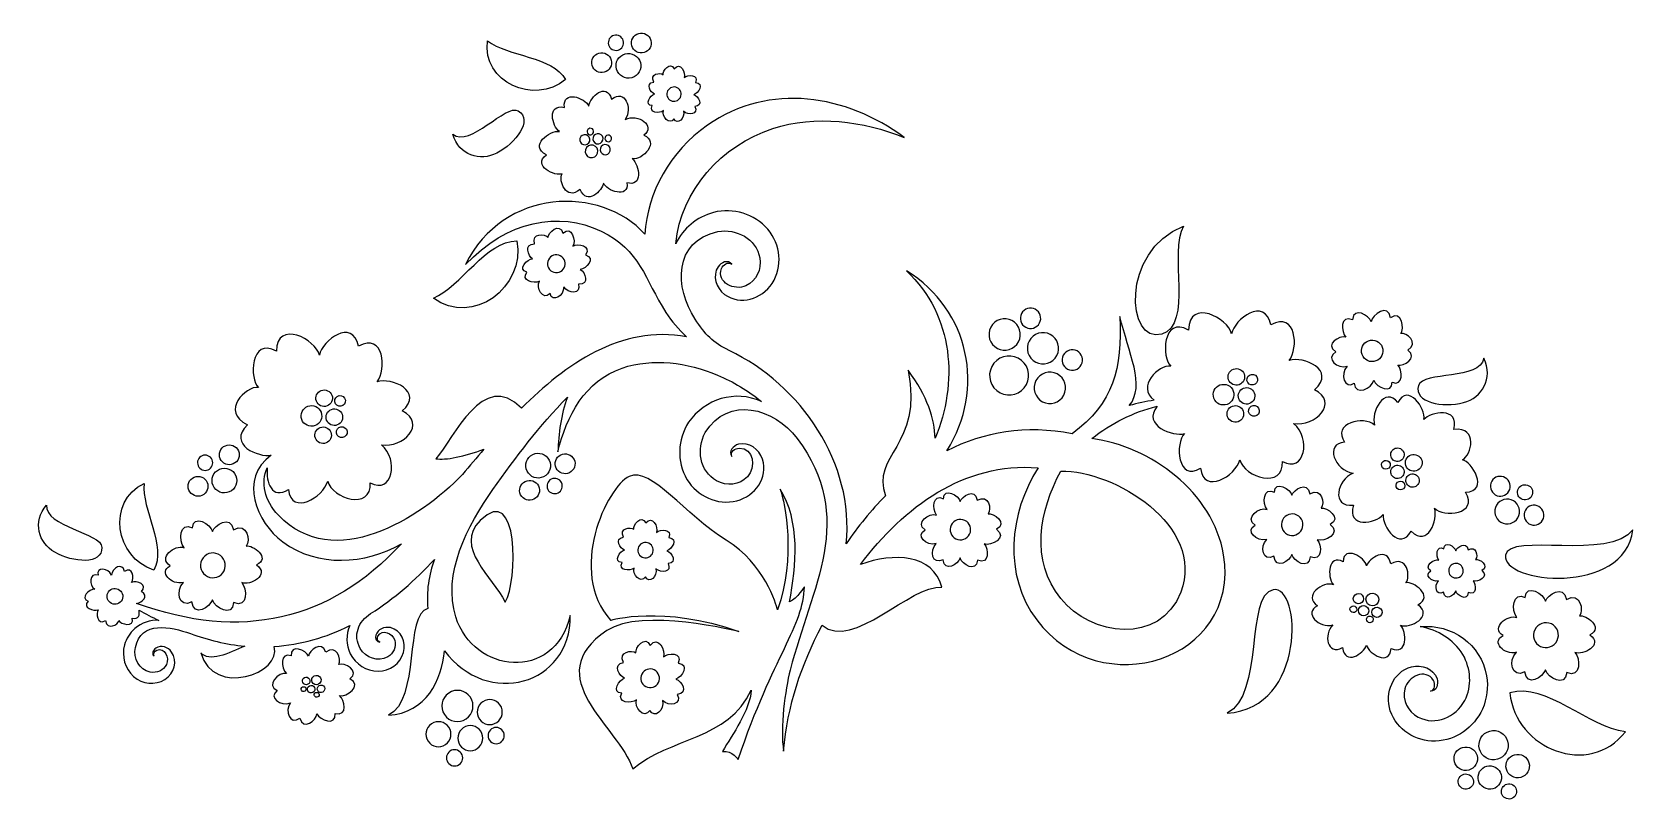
# Model space of a CAD drawing. Header units: centimetres. Extents: x -10 to 9.9, y -4.8 to 4.8.
import ezdxf

# ---------------------------------------------------------------- set-up
doc = ezdxf.new("R2010")
doc.units = ezdxf.units.CM
doc.header["$MEASUREMENT"] = 0
doc.layers.add('Camada 1', color=7, linetype='Continuous')

msp = doc.modelspace()

# ---------------------------------------------------------------- linework, layer by layer
at = {"layer": 'Camada 1'}
for points, knots in [([(-3.36669, 4.19223), (-3.52285, 4.48655), (-4.08718, 4.47324), (-4.33901, 4.67631), (-4.33901, 4.67631), (-4.40579, 4.15709), (-3.75587, 3.87079), (-3.36669, 4.19223), (-3.36669, 4.19223), (-3.36669, 4.19223), (-3.36669, 4.19223), (-3.36669, 4.19223)], [0, 0, 0, 0, 0.25, 0.25, 0.25, 0.25, 0.5, 0.5, 0.5, 0.5, 1, 1, 1, 1]), ([(-2.73113, 4.55611), (-2.78339, 4.55227), (-2.82903, 4.59148), (-2.83289, 4.6439), (-2.83289, 4.6439), (-2.83683, 4.69618), (-2.79757, 4.7418), (-2.74523, 4.74563), (-2.74523, 4.74563), (-2.6929, 4.74957), (-2.64723, 4.71026), (-2.64339, 4.65797), (-2.64339, 4.65797), (-2.63954, 4.60567), (-2.67883, 4.56005), (-2.73113, 4.55611), (-2.73113, 4.55611), (-2.73113, 4.55611), (-2.73113, 4.55611), (-2.73113, 4.55611)], [0, 0, 0, 0, 0.16666667, 0.16666667, 0.16666667, 0.16666667, 0.33333333, 0.33333333, 0.33333333, 0.33333333, 0.5, 0.5, 0.5, 0.5, 0.66666667, 0.66666667, 0.66666667, 0.66666667, 1, 1, 1, 1]), ([(-2.45486, 4.76622), (-2.52061, 4.74773), (-2.559, 4.67941), (-2.54048, 4.61356), (-2.54048, 4.61356), (-2.52199, 4.54784), (-2.45367, 4.5095), (-2.38789, 4.52799), (-2.38789, 4.52799), (-2.32214, 4.54648), (-2.2838, 4.6148), (-2.30227, 4.68052), (-2.30227, 4.68052), (-2.32079, 4.74637), (-2.38908, 4.78461), (-2.45486, 4.76622), (-2.45486, 4.76622), (-2.45486, 4.76622), (-2.45486, 4.76622), (-2.45486, 4.76622)], [0, 0, 0, 0, 0.16666667, 0.16666667, 0.16666667, 0.16666667, 0.33333333, 0.33333333, 0.33333333, 0.33333333, 0.5, 0.5, 0.5, 0.5, 0.66666667, 0.66666667, 0.66666667, 0.66666667, 1, 1, 1, 1]), ([(-2.95016, 4.52135), (-3.01594, 4.50286), (-3.0543, 4.43454), (-3.03583, 4.36882), (-3.03583, 4.36882), (-3.01736, 4.3031), (-2.94905, 4.26473), (-2.88327, 4.28312), (-2.88327, 4.28312), (-2.81752, 4.30175), (-2.77916, 4.36993), (-2.79762, 4.43565), (-2.79762, 4.43565), (-2.81607, 4.50148), (-2.88441, 4.53984), (-2.95016, 4.52135), (-2.95016, 4.52135), (-2.95016, 4.52135), (-2.95016, 4.52135), (-2.95016, 4.52135)], [0, 0, 0, 0, 0.16666667, 0.16666667, 0.16666667, 0.16666667, 0.33333333, 0.33333333, 0.33333333, 0.33333333, 0.5, 0.5, 0.5, 0.5, 0.66666667, 0.66666667, 0.66666667, 0.66666667, 1, 1, 1, 1]), ([(-2.62419, 4.51222), (-2.70618, 4.48915), (-2.75394, 4.40408), (-2.731, 4.32206), (-2.731, 4.32206), (-2.70795, 4.24007), (-2.62273, 4.19223), (-2.54079, 4.21527), (-2.54079, 4.21527), (-2.45885, 4.23834), (-2.41101, 4.32341), (-2.43406, 4.4054), (-2.43406, 4.4054), (-2.45708, 4.48743), (-2.54222, 4.53526), (-2.62419, 4.51222), (-2.62419, 4.51222), (-2.62419, 4.51222), (-2.62419, 4.51222), (-2.62419, 4.51222)], [0, 0, 0, 0, 0.16666667, 0.16666667, 0.16666667, 0.16666667, 0.33333333, 0.33333333, 0.33333333, 0.33333333, 0.5, 0.5, 0.5, 0.5, 0.66666667, 0.66666667, 0.66666667, 0.66666667, 1, 1, 1, 1]), ([(-1.89555, 3.79779), (-1.83726, 3.73725), (-1.7051, 3.75993), (-1.75479, 3.8561), (-1.75479, 3.8561), (-1.64046, 3.86708), (-1.71325, 3.98717), (-1.76799, 4.00345), (-1.76799, 4.00345), (-1.71103, 4.01959), (-1.63318, 4.14339), (-1.74534, 4.15559), (-1.74534, 4.15559), (-1.69965, 4.25992), (-1.84652, 4.25484), (-1.88729, 4.2165), (-1.88729, 4.2165), (-1.86329, 4.27175), (-1.9383, 4.42465), (-2.01283, 4.3244), (-2.01283, 4.3244), (-2.06191, 4.43018), (-2.16089, 4.29617), (-2.14943, 4.25238), (-2.14943, 4.25238), (-2.18528, 4.28492), (-2.32398, 4.26458), (-2.26802, 4.16126), (-2.26802, 4.16126), (-2.38039, 4.14327), (-2.30218, 4.026), (-2.25836, 4.01121), (-2.25836, 4.01121), (-2.3085, 4.00407), (-2.39068, 3.87336), (-2.2854, 3.86733), (-2.2854, 3.86733), (-2.33631, 3.77705), (-2.19465, 3.76375), (-2.14427, 3.80518), (-2.14427, 3.80518), (-2.1706, 3.74009), (-2.07423, 3.6132), (-2.01576, 3.70432), (-2.01576, 3.70432), (-1.97419, 3.61655), (-1.87301, 3.71098), (-1.89555, 3.79779), (-1.89555, 3.79779), (-1.89555, 3.79779), (-1.89555, 3.79779), (-1.89555, 3.79779)], [0, 0, 0, 0, 0.07142857, 0.07142857, 0.07142857, 0.07142857, 0.14285714, 0.14285714, 0.14285714, 0.14285714, 0.21428571, 0.21428571, 0.21428571, 0.21428571, 0.28571429, 0.28571429, 0.28571429, 0.28571429, 0.35714286, 0.35714286, 0.35714286, 0.35714286, 0.42857143, 0.42857143, 0.42857143, 0.42857143, 0.5, 0.5, 0.5, 0.5, 0.57142857, 0.57142857, 0.57142857, 0.57142857, 0.64285714, 0.64285714, 0.64285714, 0.64285714, 0.71428571, 0.71428571, 0.71428571, 0.71428571, 0.78571429, 0.78571429, 0.78571429, 0.78571429, 0.85714286, 0.85714286, 0.85714286, 0.85714286, 1, 1, 1, 1]), ([(5.70214, -0.09182), (5.92619, -0.27753), (5.83914, -0.71785), (5.56294, -0.56579), (5.56294, -0.56579), (5.58204, -0.91636), (5.08783, -0.76518), (5.03383, -0.54423), (5.03383, -0.54423), (4.9797, -0.7487), (4.58142, -0.98257), (4.54424, -0.64818), (4.54424, -0.64818), (4.25603, -0.83228), (4.22428, -0.33216), (4.3426, -0.21836), (4.3426, -0.21836), (4.2056, -0.26064), (3.80949, -0.1165), (4.00139, 0.12346), (4.00139, 0.12346), (3.7068, 0.04776), (3.42841, -0.08924), (3.18967, -0.27926), (3.18967, -0.27926), (3.91865, -0.3784), (4.69922, -0.94461), (4.83062, -1.72894), (4.83062, -1.72894), (5.0416, -3.04683), (3.29905, -3.59415), (2.50239, -2.53978), (2.50239, -2.53978), (2.08525, -1.98775), (2.15851, -1.20416), (2.52088, -0.64348), (2.52088, -0.64348), (1.59513, -0.57355), (0.85215, -1.12746), (0.30753, -1.84815), (0.30753, -1.84815), (0.7188, -1.69919), (1.21323, -1.71721), (1.32237, -2.13099), (1.32237, -2.13099), (0.92817, -2.09683), (0.21572, -2.93284), (-0.16898, -2.60483), (-0.16898, -2.60483), (-0.43206, -3.10495), (-0.60073, -3.60472), (-0.64949, -4.17304), (-0.64949, -4.17304), (-0.69624, -3.88327), (-0.63049, -3.40853), (-0.56768, -3.16342), (-0.56768, -3.16342), (-0.30373, -2.13247), (0.2643, -1.26604), (-0.48116, -0.27811), (-0.48116, -0.27811), (-0.7644, 0.09733), (-1.34005, 0.26482), (-1.62691, -0.20659), (-1.62691, -0.20659), (-1.73647, -0.41252), (-1.69851, -0.68625), (-1.48345, -0.80672), (-1.48345, -0.80672), (-1.35748, -0.87615), (-1.20077, -0.8621), (-1.09917, -0.75655), (-1.09917, -0.75655), (-0.99077, -0.64212), (-1.0194, -0.39529), (-1.20323, -0.3996), (-1.20323, -0.3996), (-1.25305, -0.40193), (-1.31817, -0.44569), (-1.29546, -0.50244), (-1.29546, -0.50244), (-1.34126, -0.44005), (-1.27437, -0.36718), (-1.21262, -0.35139), (-1.21262, -0.35139), (-1.07604, -0.31649), (-0.95658, -0.41317), (-0.9115, -0.53731), (-0.9115, -0.53731), (-0.84152, -0.77282), (-1.0049, -0.9902), (-1.23122, -1.05629), (-1.23122, -1.05629), (-1.48091, -1.11349), (-1.71871, -1.00033), (-1.85455, -0.78811), (-1.85455, -0.78811), (-1.98216, -0.56012), (-1.9711, -0.29834), (-1.83407, -0.07752), (-1.83407, -0.07752), (-1.62941, 0.21336), (-1.2563, 0.33049), (-0.92517, 0.18167), (-0.92517, 0.18167), (-1.09268, 0.31645), (-1.27622, 0.42816), (-1.47172, 0.51015), (-1.47172, 0.51015), (-1.84812, 0.66813), (-2.27809, 0.72716), (-2.66089, 0.59781), (-2.66089, 0.59781), (-3.12431, 0.44134), (-3.35389, -0.00168), (-3.46067, -0.44706), (-3.46067, -0.44706), (-3.45443, -0.21611), (-3.42252, 0.01694), (-3.34211, 0.23369), (-3.34211, 0.23369), (-3.68908, -0.11625), (-3.98555, -0.51352), (-4.27061, -0.91463), (-4.27061, -0.91463), (-4.59123, -1.36543), (-4.89937, -1.96825), (-4.7322, -2.50179), (-4.7322, -2.50179), (-4.51199, -3.20474), (-3.51057, -3.32226), (-3.3061, -2.48454), (-3.3061, -2.48454), (-3.29901, -3.35753), (-4.34229, -3.63791), (-4.87315, -2.92486), (-4.87315, -2.92486), (-4.90458, -3.28491), (-5.10164, -3.69982), (-5.57168, -3.72671), (-5.57168, -3.72671), (-5.17113, -3.53129), (-5.37867, -2.46817), (-5.07926, -2.39564), (-5.07926, -2.39564), (-5.10323, -2.18752), (-5.06942, -1.98059), (-4.99623, -1.78503), (-4.99623, -1.78503), (-5.2429, -2.04893), (-5.49814, -2.27419), (-5.7935, -2.46099), (-5.7935, -2.46099), (-5.94513, -2.5568), (-6.01734, -2.73288), (-5.92169, -2.89514), (-5.92169, -2.89514), (-5.85332, -3.01129), (-5.70365, -3.07122), (-5.58072, -2.99933), (-5.58072, -2.99933), (-5.50918, -2.95678), (-5.47047, -2.87466), (-5.49317, -2.79317), (-5.49317, -2.79317), (-5.51857, -2.70573), (-5.64983, -2.64778), (-5.70158, -2.74052), (-5.70158, -2.74052), (-5.71497, -2.76605), (-5.71222, -2.8113), (-5.67732, -2.81659), (-5.67732, -2.81659), (-5.72185, -2.82117), (-5.73847, -2.76642), (-5.72831, -2.73116), (-5.72831, -2.73116), (-5.70569, -2.65287), (-5.62256, -2.62165), (-5.54749, -2.63549), (-5.54749, -2.63549), (-5.40972, -2.66952), (-5.34924, -2.81453), (-5.38247, -2.94685), (-5.38247, -2.94685), (-5.42708, -3.0879), (-5.55318, -3.17323), (-5.69857, -3.17865), (-5.69857, -3.17865), (-5.84954, -3.17571), (-5.97673, -3.09356), (-6.04666, -2.96053), (-6.04666, -2.96053), (-6.09767, -2.84845), (-6.10265, -2.7227), (-6.0538, -2.60948), (-6.0538, -2.60948), (-6.34651, -2.75868), (-6.66697, -2.84819), (-6.99508, -2.86964), (-6.99508, -2.86964), (-6.88766, -3.20085), (-7.75097, -3.51401), (-7.90924, -2.94782), (-7.90924, -2.94782), (-7.80113, -3.07186), (-7.5647, -2.95584), (-7.361, -2.86593), (-7.361, -2.86593), (-7.59121, -2.84646), (-7.82066, -2.78603), (-8.03791, -2.70922), (-8.03791, -2.70922), (-8.28307, -2.62275), (-8.65365, -2.54314), (-8.72371, -2.88493), (-8.72371, -2.88493), (-8.75072, -3.01698), (-8.67762, -3.16137), (-8.538, -3.18936), (-8.538, -3.18936), (-8.45632, -3.20516), (-8.37274, -3.16938), (-8.33554, -3.09345), (-8.33554, -3.09345), (-8.29641, -3.01122), (-8.35602, -2.88062), (-8.45643, -2.91562), (-8.45643, -2.91562), (-8.48334, -2.92586), (-8.51138, -2.96147), (-8.48884, -2.98862), (-8.48884, -2.98862), (-8.52514, -2.96251), (-8.50122, -2.91046), (-8.47011, -2.89086), (-8.47011, -2.89086), (-8.40121, -2.84734), (-8.31837, -2.87927), (-8.27141, -2.93944), (-8.27141, -2.93944), (-8.19114, -3.05647), (-8.24223, -3.20503), (-8.35491, -3.28176), (-8.35491, -3.28176), (-8.48194, -3.35759), (-8.63288, -3.33761), (-8.74525, -3.24525), (-8.74525, -3.24525), (-8.85606, -3.14254), (-8.89651, -2.99667), (-8.86048, -2.85094), (-8.86048, -2.85094), (-8.83622, -2.77239), (-8.79388, -2.70248), (-8.73173, -2.64811), (-8.73173, -2.64811), (-8.64421, -2.57262), (-8.53774, -2.53937), (-8.4327, -2.54466), (-8.4327, -2.54466), (-8.51559, -2.50495), (-8.59727, -2.46277), (-8.67786, -2.41864), (-8.67786, -2.41864), (-8.66463, -2.47621), (-8.68088, -2.53749), (-8.76282, -2.51556), (-8.76282, -2.51556), (-8.73311, -2.64034), (-8.91001, -2.592), (-8.92977, -2.54649), (-8.92977, -2.54649), (-8.93861, -2.59901), (-9.07212, -2.67584), (-9.09431, -2.54847), (-9.09431, -2.54847), (-9.20358, -2.60951), (-9.21604, -2.45512), (-9.18824, -2.41245), (-9.18824, -2.41245), (-9.23634, -2.44044), (-9.39647, -2.38358), (-9.30966, -2.30667), (-9.30966, -2.30667), (-9.4152, -2.26349), (-9.30193, -2.15549), (-9.23026, -2.15673), (-9.23026, -2.15673), (-9.29728, -2.11863), (-9.30061, -1.9434), (-9.18806, -1.9821), (-9.18806, -1.9821), (-9.21198, -1.87804), (-9.06029, -1.89061), (-9.02055, -1.98088), (-9.02055, -1.98088), (-9.01142, -1.88888), (-8.88199, -1.81848), (-8.85934, -1.93537), (-8.85934, -1.93537), (-8.75314, -1.86679), (-8.73414, -2.02006), (-8.77031, -2.0715), (-8.77031, -2.0715), (-8.71004, -2.04671), (-8.55854, -2.1005), (-8.64704, -2.18741), (-8.64704, -2.18741), (-8.54772, -2.2403), (-8.64252, -2.3228), (-8.70734, -2.33539), (-8.70734, -2.33539), (-7.40112, -2.80479), (-6.30683, -2.55833), (-5.41079, -1.59223), (-5.41079, -1.59223), (-5.86233, -1.85179), (-6.45452, -1.88446), (-6.88629, -1.56805), (-6.88629, -1.56805), (-7.22112, -1.32257), (-7.43358, -0.77732), (-7.03189, -0.48694), (-7.03189, -0.48694), (-7.18654, -0.5185), (-7.58228, -0.36007), (-7.32862, -0.10705), (-7.32862, -0.10705), (-7.67189, 0.05903), (-7.34579, 0.37555), (-7.18969, 0.35803), (-7.18969, 0.35803), (-7.30283, 0.45114), (-7.29687, 0.99181), (-6.9667, 0.8066), (-6.9667, 0.8066), (-6.96064, 1.21178), (-6.47336, 0.95149), (-6.43158, 0.76062), (-6.43158, 0.76062), (-6.39724, 0.93892), (-6.02029, 1.23089), (-5.9425, 0.8695), (-5.9425, 0.8695), (-5.62439, 1.05013), (-5.59436, 0.5769), (-5.7134, 0.42608), (-5.7134, 0.42608), (-5.53843, 0.48715), (-5.11917, 0.30919), (-5.39937, 0.06357), (-5.39937, 0.06357), (-5.08631, -0.09537), (-5.39098, -0.40548), (-5.65911, -0.35712), (-5.65911, -0.35712), (-5.43501, -0.5427), (-5.52208, -0.98312), (-5.79823, -0.83109), (-5.79823, -0.83109), (-5.77913, -1.18166), (-6.27337, -1.03035), (-6.32742, -0.80953), (-6.32742, -0.80953), (-6.38147, -1.01397), (-6.77975, -1.24776), (-6.81693, -0.91348), (-6.81693, -0.91348), (-7.02502, -1.0463), (-7.09937, -0.82273), (-7.08011, -0.64517), (-7.08011, -0.64517), (-7.16343, -0.82779), (-7.11742, -1.04739), (-6.94213, -1.2353), (-6.94213, -1.2353), (-6.24845, -1.95737), (-5.18339, -1.28057), (-4.64782, -0.72756), (-4.64782, -0.72756), (-4.56014, -0.62249), (-4.47227, -0.51745), (-4.38324, -0.41363), (-4.38324, -0.41363), (-4.61647, -0.50166), (-4.86483, -0.55235), (-4.98075, -0.53089), (-4.98075, -0.53089), (-4.75159, -0.27467), (-4.39589, 0.58748), (-3.91419, 0.09818), (-3.91419, 0.09818), (-3.36838, 0.64306), (-2.67626, 1.13516), (-1.85737, 0.98882), (-1.85737, 0.98882), (-1.95878, 1.07994), (-2.04099, 1.17673), (-2.11481, 1.29079), (-2.11481, 1.29079), (-2.38405, 1.70645), (-2.43043, 2.06798), (-2.92227, 2.30436), (-2.92227, 2.30436), (-3.44305, 2.55455), (-4.10004, 2.43665), (-4.61058, 1.88709), (-4.61058, 1.88709), (-4.14134, 2.84417), (-2.92762, 2.87597), (-2.37707, 2.26626), (-2.37707, 2.26626), (-2.34461, 2.78561), (-2.06761, 3.29509), (-1.59949, 3.62273), (-1.59949, 3.62273), (-0.82016, 4.16232), (0.13107, 4.00227), (0.85352, 3.47171), (0.85352, 3.47171), (0.33928, 3.67578), (-0.25085, 3.75455), (-0.78549, 3.58106), (-0.78549, 3.58106), (-1.42086, 3.37749), (-1.93264, 2.80572), (-1.99368, 2.14779), (-1.99368, 2.14779), (-1.9006, 2.34102), (-1.72965, 2.47762), (-1.52378, 2.53779), (-1.52378, 2.53779), (-1.27044, 2.59624), (-1.01917, 2.52213), (-0.84457, 2.32779), (-0.84457, 2.32779), (-0.68749, 2.13075), (-0.65711, 1.86898), (-0.79186, 1.65122), (-0.79186, 1.65122), (-0.92756, 1.45826), (-1.18596, 1.37402), (-1.38638, 1.51596), (-1.38638, 1.51596), (-1.48933, 1.5987), (-1.54225, 1.74297), (-1.46504, 1.86098), (-1.46504, 1.86098), (-1.43027, 1.91437), (-1.33976, 1.95433), (-1.29536, 1.8908), (-1.29536, 1.8908), (-1.34179, 1.93051), (-1.40424, 1.88305), (-1.42262, 1.8368), (-1.42262, 1.8368), (-1.48588, 1.66429), (-1.26146, 1.55727), (-1.11819, 1.62288), (-1.11819, 1.62288), (-0.98553, 1.68503), (-0.92166, 1.82867), (-0.94669, 1.97046), (-0.94669, 1.97046), (-0.99122, 2.213), (-1.23805, 2.33717), (-1.46813, 2.29992), (-1.46813, 2.29992), (-2.025, 2.17699), (-2.00635, 1.5992), (-1.75248, 1.20907), (-1.75248, 1.20907), (-1.62783, 1.01759), (-1.5288, 0.91266), (-1.32968, 0.81831), (-1.32968, 0.81831), (-0.43068, 0.3891), (0.2366, -0.59549), (0.12958, -1.59241), (0.12958, -1.59241), (0.27574, -1.37587), (0.43996, -1.17342), (0.62104, -0.99289), (0.62104, -0.99289), (0.42623, -0.48883), (1.0902, -0.3812), (0.90126, 0.57133), (0.90126, 0.57133), (1.14097, 0.2505), (1.23276, -0.03719), (1.23691, -0.27677), (1.23691, -0.27677), (1.52136, 0.40657), (1.47853, 1.24689), (0.88126, 1.81077), (0.88126, 1.81077), (1.66892, 1.31362), (1.86824, 0.3394), (1.38365, -0.43213), (1.38365, -0.43213), (1.84183, -0.20067), (2.36589, -0.10648), (2.94623, -0.22041), (2.94623, -0.22041), (3.45873, 0.16109), (3.56625, 0.58908), (3.53998, 1.23988), (3.53998, 1.23988), (3.64428, 0.78982), (3.86237, 0.3775), (3.65589, 0.13101), (3.65589, 0.13101), (3.75791, 0.16046), (3.86219, 0.18266), (3.96746, 0.1971), (3.96746, 0.1971), (3.73674, 0.36911), (4.02702, 0.63938), (4.17167, 0.62311), (4.17167, 0.62311), (4.05848, 0.71632), (4.06438, 1.25703), (4.39466, 1.07182), (4.39466, 1.07182), (4.40067, 1.47687), (4.88795, 1.21671), (4.92975, 1.0257), (4.92975, 1.0257), (4.96415, 1.20411), (5.3411, 1.4961), (5.41875, 1.13471), (5.41875, 1.13471), (5.73686, 1.31534), (5.76697, 0.84211), (5.64785, 0.69132), (5.64785, 0.69132), (5.82292, 0.75223), (6.24218, 0.57432), (5.96188, 0.32866), (5.96188, 0.32866), (6.27489, 0.16982), (5.97022, -0.1403), (5.70214, -0.09182), (5.70214, -0.09182), (5.70214, -0.09182), (5.70214, -0.09182), (5.70214, -0.09182)], [0, 0, 0, 0, 0.00724638, 0.00724638, 0.00724638, 0.00724638, 0.01449275, 0.01449275, 0.01449275, 0.01449275, 0.02173913, 0.02173913, 0.02173913, 0.02173913, 0.02898551, 0.02898551, 0.02898551, 0.02898551, 0.03623188, 0.03623188, 0.03623188, 0.03623188, 0.04347826, 0.04347826, 0.04347826, 0.04347826, 0.05072464, 0.05072464, 0.05072464, 0.05072464, 0.05797101, 0.05797101, 0.05797101, 0.05797101, 0.06521739, 0.06521739, 0.06521739, 0.06521739, 0.07246377, 0.07246377, 0.07246377, 0.07246377, 0.07971014, 0.07971014, 0.07971014, 0.07971014, 0.08695652, 0.08695652, 0.08695652, 0.08695652, 0.0942029, 0.0942029, 0.0942029, 0.0942029, 0.10144928, 0.10144928, 0.10144928, 0.10144928, 0.10869565, 0.10869565, 0.10869565, 0.10869565, 0.11594203, 0.11594203, 0.11594203, 0.11594203, 0.12318841, 0.12318841, 0.12318841, 0.12318841, 0.13043478, 0.13043478, 0.13043478, 0.13043478, 0.13768116, 0.13768116, 0.13768116, 0.13768116, 0.14492754, 0.14492754, 0.14492754, 0.14492754, 0.15217391, 0.15217391, 0.15217391, 0.15217391, 0.15942029, 0.15942029, 0.15942029, 0.15942029, 0.16666667, 0.16666667, 0.16666667, 0.16666667, 0.17391304, 0.17391304, 0.17391304, 0.17391304, 0.18115942, 0.18115942, 0.18115942, 0.18115942, 0.1884058, 0.1884058, 0.1884058, 0.1884058, 0.19565217, 0.19565217, 0.19565217, 0.19565217, 0.20289855, 0.20289855, 0.20289855, 0.20289855, 0.21014493, 0.21014493, 0.21014493, 0.21014493, 0.2173913, 0.2173913, 0.2173913, 0.2173913, 0.22463768, 0.22463768, 0.22463768, 0.22463768, 0.23188406, 0.23188406, 0.23188406, 0.23188406, 0.23913043, 0.23913043, 0.23913043, 0.23913043, 0.24637681, 0.24637681, 0.24637681, 0.24637681, 0.25362319, 0.25362319, 0.25362319, 0.25362319, 0.26086957, 0.26086957, 0.26086957, 0.26086957, 0.26811594, 0.26811594, 0.26811594, 0.26811594, 0.27536232, 0.27536232, 0.27536232, 0.27536232, 0.2826087, 0.2826087, 0.2826087, 0.2826087, 0.28985507, 0.28985507, 0.28985507, 0.28985507, 0.29710145, 0.29710145, 0.29710145, 0.29710145, 0.30434783, 0.30434783, 0.30434783, 0.30434783, 0.3115942, 0.3115942, 0.3115942, 0.3115942, 0.31884058, 0.31884058, 0.31884058, 0.31884058, 0.32608696, 0.32608696, 0.32608696, 0.32608696, 0.33333333, 0.33333333, 0.33333333, 0.33333333, 0.34057971, 0.34057971, 0.34057971, 0.34057971, 0.34782609, 0.34782609, 0.34782609, 0.34782609, 0.35507246, 0.35507246, 0.35507246, 0.35507246, 0.36231884, 0.36231884, 0.36231884, 0.36231884, 0.36956522, 0.36956522, 0.36956522, 0.36956522, 0.37681159, 0.37681159, 0.37681159, 0.37681159, 0.38405797, 0.38405797, 0.38405797, 0.38405797, 0.39130435, 0.39130435, 0.39130435, 0.39130435, 0.39855072, 0.39855072, 0.39855072, 0.39855072, 0.4057971, 0.4057971, 0.4057971, 0.4057971, 0.41304348, 0.41304348, 0.41304348, 0.41304348, 0.42028986, 0.42028986, 0.42028986, 0.42028986, 0.42753623, 0.42753623, 0.42753623, 0.42753623, 0.43478261, 0.43478261, 0.43478261, 0.43478261, 0.44202899, 0.44202899, 0.44202899, 0.44202899, 0.44927536, 0.44927536, 0.44927536, 0.44927536, 0.45652174, 0.45652174, 0.45652174, 0.45652174, 0.46376812, 0.46376812, 0.46376812, 0.46376812, 0.47101449, 0.47101449, 0.47101449, 0.47101449, 0.47826087, 0.47826087, 0.47826087, 0.47826087, 0.48550725, 0.48550725, 0.48550725, 0.48550725, 0.49275362, 0.49275362, 0.49275362, 0.49275362, 0.5, 0.5, 0.5, 0.5, 0.50724638, 0.50724638, 0.50724638, 0.50724638, 0.51449275, 0.51449275, 0.51449275, 0.51449275, 0.52173913, 0.52173913, 0.52173913, 0.52173913, 0.52898551, 0.52898551, 0.52898551, 0.52898551, 0.53623188, 0.53623188, 0.53623188, 0.53623188, 0.54347826, 0.54347826, 0.54347826, 0.54347826, 0.55072464, 0.55072464, 0.55072464, 0.55072464, 0.55797101, 0.55797101, 0.55797101, 0.55797101, 0.56521739, 0.56521739, 0.56521739, 0.56521739, 0.57246377, 0.57246377, 0.57246377, 0.57246377, 0.57971014, 0.57971014, 0.57971014, 0.57971014, 0.58695652, 0.58695652, 0.58695652, 0.58695652, 0.5942029, 0.5942029, 0.5942029, 0.5942029, 0.60144928, 0.60144928, 0.60144928, 0.60144928, 0.60869565, 0.60869565, 0.60869565, 0.60869565, 0.61594203, 0.61594203, 0.61594203, 0.61594203, 0.62318841, 0.62318841, 0.62318841, 0.62318841, 0.63043478, 0.63043478, 0.63043478, 0.63043478, 0.63768116, 0.63768116, 0.63768116, 0.63768116, 0.64492754, 0.64492754, 0.64492754, 0.64492754, 0.65217391, 0.65217391, 0.65217391, 0.65217391, 0.65942029, 0.65942029, 0.65942029, 0.65942029, 0.66666667, 0.66666667, 0.66666667, 0.66666667, 0.67391304, 0.67391304, 0.67391304, 0.67391304, 0.68115942, 0.68115942, 0.68115942, 0.68115942, 0.6884058, 0.6884058, 0.6884058, 0.6884058, 0.69565217, 0.69565217, 0.69565217, 0.69565217, 0.70289855, 0.70289855, 0.70289855, 0.70289855, 0.71014493, 0.71014493, 0.71014493, 0.71014493, 0.7173913, 0.7173913, 0.7173913, 0.7173913, 0.72463768, 0.72463768, 0.72463768, 0.72463768, 0.73188406, 0.73188406, 0.73188406, 0.73188406, 0.73913043, 0.73913043, 0.73913043, 0.73913043, 0.74637681, 0.74637681, 0.74637681, 0.74637681, 0.75362319, 0.75362319, 0.75362319, 0.75362319, 0.76086957, 0.76086957, 0.76086957, 0.76086957, 0.76811594, 0.76811594, 0.76811594, 0.76811594, 0.77536232, 0.77536232, 0.77536232, 0.77536232, 0.7826087, 0.7826087, 0.7826087, 0.7826087, 0.78985507, 0.78985507, 0.78985507, 0.78985507, 0.79710145, 0.79710145, 0.79710145, 0.79710145, 0.80434783, 0.80434783, 0.80434783, 0.80434783, 0.8115942, 0.8115942, 0.8115942, 0.8115942, 0.81884058, 0.81884058, 0.81884058, 0.81884058, 0.82608696, 0.82608696, 0.82608696, 0.82608696, 0.83333333, 0.83333333, 0.83333333, 0.83333333, 0.84057971, 0.84057971, 0.84057971, 0.84057971, 0.84782609, 0.84782609, 0.84782609, 0.84782609, 0.85507246, 0.85507246, 0.85507246, 0.85507246, 0.86231884, 0.86231884, 0.86231884, 0.86231884, 0.86956522, 0.86956522, 0.86956522, 0.86956522, 0.87681159, 0.87681159, 0.87681159, 0.87681159, 0.88405797, 0.88405797, 0.88405797, 0.88405797, 0.89130435, 0.89130435, 0.89130435, 0.89130435, 0.89855072, 0.89855072, 0.89855072, 0.89855072, 0.9057971, 0.9057971, 0.9057971, 0.9057971, 0.91304348, 0.91304348, 0.91304348, 0.91304348, 0.92028986, 0.92028986, 0.92028986, 0.92028986, 0.92753623, 0.92753623, 0.92753623, 0.92753623, 0.93478261, 0.93478261, 0.93478261, 0.93478261, 0.94202899, 0.94202899, 0.94202899, 0.94202899, 0.94927536, 0.94927536, 0.94927536, 0.94927536, 0.95652174, 0.95652174, 0.95652174, 0.95652174, 0.96376812, 0.96376812, 0.96376812, 0.96376812, 0.97101449, 0.97101449, 0.97101449, 0.97101449, 0.97826087, 0.97826087, 0.97826087, 0.97826087, 0.98550725, 0.98550725, 0.98550725, 0.98550725, 1, 1, 1, 1]), ([(-2.62207, 3.69569), (-2.52738, 3.8338), (-2.62442, 4.08225), (-2.79212, 3.94699), (-2.79212, 3.94699), (-2.85917, 4.16575), (-3.06432, 3.97572), (-3.07422, 3.8624), (-3.07422, 3.8624), (-3.12867, 3.96696), (-3.40119, 4.0693), (-3.3801, 3.84576), (-3.3801, 3.84576), (-3.60195, 3.89323), (-3.53343, 3.60875), (-3.44217, 3.54453), (-3.44217, 3.54453), (-3.55959, 3.56919), (-3.82788, 3.36178), (-3.60259, 3.25648), (-3.60259, 3.25648), (-3.78931, 3.11839), (-3.48813, 2.9788), (-3.40751, 3.01875), (-3.40751, 3.01875), (-3.45667, 2.93578), (-3.36142, 2.6735), (-3.18206, 2.82394), (-3.18206, 2.82394), (-3.10197, 2.61198), (-2.90456, 2.81124), (-2.89337, 2.90273), (-2.89337, 2.90273), (-2.85942, 2.8079), (-2.57145, 2.69977), (-2.60185, 2.90755), (-2.60185, 2.90755), (-2.40532, 2.84429), (-2.43604, 3.12591), (-2.53689, 3.2078), (-2.53689, 3.2078), (-2.3996, 3.1824), (-2.19052, 3.421), (-2.39161, 3.49868), (-2.39161, 3.49868), (-2.23705, 3.61494), (-2.46174, 3.77435), (-2.62207, 3.69569), (-2.62207, 3.69569), (-2.62207, 3.69569), (-2.62207, 3.69569), (-2.62207, 3.69569)], [0, 0, 0, 0, 0.07142857, 0.07142857, 0.07142857, 0.07142857, 0.14285714, 0.14285714, 0.14285714, 0.14285714, 0.21428571, 0.21428571, 0.21428571, 0.21428571, 0.28571429, 0.28571429, 0.28571429, 0.28571429, 0.35714286, 0.35714286, 0.35714286, 0.35714286, 0.42857143, 0.42857143, 0.42857143, 0.42857143, 0.5, 0.5, 0.5, 0.5, 0.57142857, 0.57142857, 0.57142857, 0.57142857, 0.64285714, 0.64285714, 0.64285714, 0.64285714, 0.71428571, 0.71428571, 0.71428571, 0.71428571, 0.78571429, 0.78571429, 0.78571429, 0.78571429, 0.85714286, 0.85714286, 0.85714286, 0.85714286, 1, 1, 1, 1]), ([(-1.93508, 3.97067), (-1.95725, 3.92678), (-2.01072, 3.90913), (-2.0547, 3.93133), (-2.0547, 3.93133), (-2.09857, 3.9534), (-2.11627, 4.00692), (-2.09407, 4.05082), (-2.09407, 4.05082), (-2.07195, 4.09471), (-2.01843, 4.11234), (-1.97456, 4.09027), (-1.97456, 4.09027), (-1.93056, 4.06806), (-1.91299, 4.01456), (-1.93508, 3.97067), (-1.93508, 3.97067), (-1.93508, 3.97067), (-1.93508, 3.97067), (-1.93508, 3.97067)], [0, 0, 0, 0, 0.16666667, 0.16666667, 0.16666667, 0.16666667, 0.33333333, 0.33333333, 0.33333333, 0.33333333, 0.5, 0.5, 0.5, 0.5, 0.66666667, 0.66666667, 0.66666667, 0.66666667, 1, 1, 1, 1]), ([(-3.95362, 3.80186), (-4.10901, 3.89692), (-4.557, 3.33924), (-4.77087, 3.51), (-4.77087, 3.51), (-4.69126, 3.24169), (-4.42728, 3.17041), (-4.22204, 3.27632), (-4.22204, 3.27632), (-3.98738, 3.39729), (-3.76748, 3.6878), (-3.95362, 3.80186), (-3.95362, 3.80186), (-3.95362, 3.80186), (-3.95362, 3.80186), (-3.95362, 3.80186)], [0, 0, 0, 0, 0.2, 0.2, 0.2, 0.2, 0.4, 0.4, 0.4, 0.4, 0.6, 0.6, 0.6, 0.6, 1, 1, 1, 1]), ([(-3.04617, 3.58448), (-3.02418, 3.57855), (-3.01117, 3.55588), (-3.01715, 3.53392), (-3.01715, 3.53392), (-3.0231, 3.51196), (-3.04573, 3.49902), (-3.06771, 3.50508), (-3.06771, 3.50508), (-3.08967, 3.51101), (-3.10264, 3.53355), (-3.09666, 3.55551), (-3.09666, 3.55551), (-3.0907, 3.57744), (-3.06808, 3.59051), (-3.04617, 3.58448), (-3.04617, 3.58448), (-3.04617, 3.58448), (-3.04617, 3.58448), (-3.04617, 3.58448)], [0, 0, 0, 0, 0.16666667, 0.16666667, 0.16666667, 0.16666667, 0.33333333, 0.33333333, 0.33333333, 0.33333333, 0.5, 0.5, 0.5, 0.5, 0.66666667, 0.66666667, 0.66666667, 0.66666667, 1, 1, 1, 1]), ([(-3.10941, 3.50357), (-3.0756, 3.49444), (-3.05562, 3.45954), (-3.06477, 3.42578), (-3.06477, 3.42578), (-3.07392, 3.39199), (-3.10877, 3.37202), (-3.14253, 3.38125), (-3.14253, 3.38125), (-3.17634, 3.39038), (-3.19632, 3.42514), (-3.18714, 3.45893), (-3.18714, 3.45893), (-3.17799, 3.49272), (-3.14314, 3.51273), (-3.10941, 3.50357), (-3.10941, 3.50357), (-3.10941, 3.50357), (-3.10941, 3.50357), (-3.10941, 3.50357)], [0, 0, 0, 0, 0.16666667, 0.16666667, 0.16666667, 0.16666667, 0.33333333, 0.33333333, 0.33333333, 0.33333333, 0.5, 0.5, 0.5, 0.5, 0.66666667, 0.66666667, 0.66666667, 0.66666667, 1, 1, 1, 1]), ([(-2.94494, 3.51543), (-2.91115, 3.5063), (-2.89115, 3.4714), (-2.90033, 3.43762), (-2.90033, 3.43762), (-2.90948, 3.40383), (-2.94433, 3.38386), (-2.97814, 3.39312), (-2.97814, 3.39312), (-3.0119, 3.40225), (-3.03188, 3.43715), (-3.02272, 3.4708), (-3.02272, 3.4708), (-3.01358, 3.50458), (-2.97871, 3.52455), (-2.94494, 3.51543), (-2.94494, 3.51543), (-2.94494, 3.51543), (-2.94494, 3.51543), (-2.94494, 3.51543)], [0, 0, 0, 0, 0.16666667, 0.16666667, 0.16666667, 0.16666667, 0.33333333, 0.33333333, 0.33333333, 0.33333333, 0.5, 0.5, 0.5, 0.5, 0.66666667, 0.66666667, 0.66666667, 0.66666667, 1, 1, 1, 1]), ([(-2.82302, 3.49878), (-2.80111, 3.49285), (-2.78809, 3.47028), (-2.79402, 3.44822), (-2.79402, 3.44822), (-2.79997, 3.42626), (-2.82262, 3.41332), (-2.84458, 3.41925), (-2.84458, 3.41925), (-2.86657, 3.42531), (-2.87951, 3.44785), (-2.87358, 3.46981), (-2.87358, 3.46981), (-2.86761, 3.49175), (-2.84498, 3.50468), (-2.82302, 3.49878), (-2.82302, 3.49878), (-2.82302, 3.49878), (-2.82302, 3.49878), (-2.82302, 3.49878)], [0, 0, 0, 0, 0.16666667, 0.16666667, 0.16666667, 0.16666667, 0.33333333, 0.33333333, 0.33333333, 0.33333333, 0.5, 0.5, 0.5, 0.5, 0.66666667, 0.66666667, 0.66666667, 0.66666667, 1, 1, 1, 1]), ([(-3.02144, 3.37424), (-2.97929, 3.36278), (-2.95442, 3.31937), (-2.96585, 3.27722), (-2.96585, 3.27722), (-2.97725, 3.23518), (-3.0207, 3.21025), (-3.06279, 3.2216), (-3.06279, 3.2216), (-3.10489, 3.23308), (-3.12981, 3.27647), (-3.11841, 3.31865), (-3.11841, 3.31865), (-3.1069, 3.36067), (-3.06353, 3.3856), (-3.02144, 3.37424), (-3.02144, 3.37424), (-3.02144, 3.37424), (-3.02144, 3.37424), (-3.02144, 3.37424)], [0, 0, 0, 0, 0.16666667, 0.16666667, 0.16666667, 0.16666667, 0.33333333, 0.33333333, 0.33333333, 0.33333333, 0.5, 0.5, 0.5, 0.5, 0.66666667, 0.66666667, 0.66666667, 0.66666667, 1, 1, 1, 1]), ([(-2.8544, 3.38041), (-2.82061, 3.37128), (-2.80066, 3.33638), (-2.80982, 3.30262), (-2.80982, 3.30262), (-2.819, 3.26883), (-2.85385, 3.24886), (-2.88758, 3.25798), (-2.88758, 3.25798), (-2.92137, 3.26724), (-2.94126, 3.30201), (-2.93216, 3.33577), (-2.93216, 3.33577), (-2.92301, 3.36956), (-2.88819, 3.38954), (-2.8544, 3.38041), (-2.8544, 3.38041), (-2.8544, 3.38041), (-2.8544, 3.38041), (-2.8544, 3.38041)], [0, 0, 0, 0, 0.16666667, 0.16666667, 0.16666667, 0.16666667, 0.33333333, 0.33333333, 0.33333333, 0.33333333, 0.5, 0.5, 0.5, 0.5, 0.66666667, 0.66666667, 0.66666667, 0.66666667, 1, 1, 1, 1]), ([(-3.38889, 1.60926), (-3.33293, 1.5211), (-3.16664, 1.51581), (-3.2031, 1.64514), (-3.2031, 1.64514), (-3.06123, 1.62998), (-3.11981, 1.79434), (-3.18241, 1.82776), (-3.18241, 1.82776), (-3.10904, 1.83329), (-2.98344, 1.9645), (-3.1169, 2.00717), (-3.1169, 2.00717), (-3.0352, 2.12282), (-3.21519, 2.15327), (-3.27438, 2.11679), (-3.27438, 2.11679), (-3.23144, 2.17807), (-3.28454, 2.38275), (-3.40024, 2.27943), (-3.40024, 2.27943), (-3.4336, 2.42037), (-3.58746, 2.28189), (-3.58436, 2.2259), (-3.58436, 2.2259), (-3.61995, 2.27448), (-3.79365, 2.28424), (-3.75139, 2.14438), (-3.75139, 2.14438), (-3.89265, 2.15044), (-3.82674, 1.98841), (-3.77711, 1.95944), (-3.77711, 1.95944), (-3.83982, 1.96328), (-3.97248, 1.82466), (-3.84582, 1.79114), (-3.84582, 1.79114), (-3.9303, 1.69398), (-3.76134, 1.64244), (-3.68958, 1.68031), (-3.68958, 1.68031), (-3.73784, 1.60768), (-3.65227, 1.42927), (-3.55845, 1.52556), (-3.55845, 1.52556), (-3.52973, 1.40842), (-3.38312, 1.49819), (-3.38889, 1.60926), (-3.38889, 1.60926), (-3.38889, 1.60926), (-3.38889, 1.60926), (-3.38889, 1.60926)], [0, 0, 0, 0, 0.07142857, 0.07142857, 0.07142857, 0.07142857, 0.14285714, 0.14285714, 0.14285714, 0.14285714, 0.21428571, 0.21428571, 0.21428571, 0.21428571, 0.28571429, 0.28571429, 0.28571429, 0.28571429, 0.35714286, 0.35714286, 0.35714286, 0.35714286, 0.42857143, 0.42857143, 0.42857143, 0.42857143, 0.5, 0.5, 0.5, 0.5, 0.57142857, 0.57142857, 0.57142857, 0.57142857, 0.64285714, 0.64285714, 0.64285714, 0.64285714, 0.71428571, 0.71428571, 0.71428571, 0.71428571, 0.78571429, 0.78571429, 0.78571429, 0.78571429, 0.85714286, 0.85714286, 0.85714286, 0.85714286, 1, 1, 1, 1]), ([(4.05924, 1.02075), (4.45283, 1.13666), (4.14126, 2.04368), (4.33216, 2.36737), (4.33216, 2.36737), (3.54187, 2.05133), (3.62164, 0.8919), (4.05924, 1.02075), (4.05924, 1.02075), (4.05924, 1.02075), (4.05924, 1.02075), (4.05924, 1.02075)], [0, 0, 0, 0, 0.25, 0.25, 0.25, 0.25, 0.5, 0.5, 0.5, 0.5, 1, 1, 1, 1]), ([(-3.97126, 2.18166), (-4.35739, 2.18968), (-4.66264, 1.61077), (-5.01068, 1.47067), (-5.01068, 1.47067), (-4.52265, 1.10965), (-3.86559, 1.60595), (-3.97126, 2.18166), (-3.97126, 2.18166), (-3.97126, 2.18166), (-3.97126, 2.18166), (-3.97126, 2.18166)], [0, 0, 0, 0, 0.25, 0.25, 0.25, 0.25, 0.5, 0.5, 0.5, 0.5, 1, 1, 1, 1]), ([(-3.39386, 1.8295), (-3.43175, 1.78166), (-3.50131, 1.77351), (-3.5492, 1.81138), (-3.5492, 1.81138), (-3.59717, 1.84924), (-3.60521, 1.91891), (-3.56735, 1.96674), (-3.56735, 1.96674), (-3.52944, 2.01458), (-3.45985, 2.02273), (-3.41196, 1.98486), (-3.41196, 1.98486), (-3.36412, 1.947), (-3.356, 1.87734), (-3.39386, 1.8295), (-3.39386, 1.8295), (-3.39386, 1.8295), (-3.39386, 1.8295), (-3.39386, 1.8295)], [0, 0, 0, 0, 0.16666667, 0.16666667, 0.16666667, 0.16666667, 0.33333333, 0.33333333, 0.33333333, 0.33333333, 0.5, 0.5, 0.5, 0.5, 0.66666667, 0.66666667, 0.66666667, 0.66666667, 1, 1, 1, 1]), ([(6.36884, 0.62049), (6.2479, 0.58424), (6.09156, 0.71124), (6.22753, 0.80051), (6.22753, 0.80051), (6.08574, 0.89917), (6.26973, 1.00284), (6.35331, 0.98373), (6.35331, 0.98373), (6.29082, 1.04699), (6.27997, 1.26646), (6.43591, 1.19976), (6.43591, 1.19976), (6.45295, 1.37015), (6.64149, 1.25524), (6.66663, 1.17497), (6.66663, 1.17497), (6.676, 1.26485), (6.88684, 1.40987), (6.91066, 1.22381), (6.91066, 1.22381), (7.05295, 1.32615), (7.08364, 1.07771), (7.03631, 1.02886), (7.03631, 1.02886), (7.10743, 1.04489), (7.27391, 0.91617), (7.12434, 0.82196), (7.12434, 0.82196), (7.25838, 0.71554), (7.0696, 0.61963), (7.00118, 0.6327), (7.00118, 0.6327), (7.06158, 0.58632), (7.07294, 0.35452), (6.93064, 0.42418), (6.93064, 0.42418), (6.93077, 0.26845), (6.73546, 0.35549), (6.69995, 0.44675), (6.69995, 0.44675), (6.68648, 0.34221), (6.46677, 0.24712), (6.45741, 0.40952), (6.45741, 0.40952), (6.33815, 0.32519), (6.27539, 0.52346), (6.36884, 0.62049), (6.36884, 0.62049), (6.36884, 0.62049), (6.36884, 0.62049), (6.36884, 0.62049)], [0, 0, 0, 0, 0.07142857, 0.07142857, 0.07142857, 0.07142857, 0.14285714, 0.14285714, 0.14285714, 0.14285714, 0.21428571, 0.21428571, 0.21428571, 0.21428571, 0.28571429, 0.28571429, 0.28571429, 0.28571429, 0.35714286, 0.35714286, 0.35714286, 0.35714286, 0.42857143, 0.42857143, 0.42857143, 0.42857143, 0.5, 0.5, 0.5, 0.5, 0.57142857, 0.57142857, 0.57142857, 0.57142857, 0.64285714, 0.64285714, 0.64285714, 0.64285714, 0.71428571, 0.71428571, 0.71428571, 0.71428571, 0.78571429, 0.78571429, 0.78571429, 0.78571429, 0.85714286, 0.85714286, 0.85714286, 0.85714286, 1, 1, 1, 1]), ([(2.2266, 1.1681), (2.31018, 1.10002), (2.32291, 0.9771), (2.25494, 0.89362), (2.25494, 0.89362), (2.18678, 0.80991), (2.06375, 0.79758), (1.98041, 0.86549), (1.98041, 0.86549), (1.89675, 0.93344), (1.88418, 1.05623), (1.95213, 1.13997), (1.95213, 1.13997), (2.02031, 1.22345), (2.14323, 1.23604), (2.2266, 1.1681), (2.2266, 1.1681), (2.2266, 1.1681), (2.2266, 1.1681), (2.2266, 1.1681)], [0, 0, 0, 0, 0.16666667, 0.16666667, 0.16666667, 0.16666667, 0.33333333, 0.33333333, 0.33333333, 0.33333333, 0.5, 0.5, 0.5, 0.5, 0.66666667, 0.66666667, 0.66666667, 0.66666667, 1, 1, 1, 1]), ([(2.50574, 1.31669), (2.56014, 1.27243), (2.56823, 1.19265), (2.5241, 1.13825), (2.5241, 1.13825), (2.47997, 1.08385), (2.40006, 1.07573), (2.34569, 1.11989), (2.34569, 1.11989), (2.29142, 1.16415), (2.2833, 1.24393), (2.32743, 1.29833), (2.32743, 1.29833), (2.37159, 1.35243), (2.45136, 1.36082), (2.50574, 1.31669), (2.50574, 1.31669), (2.50574, 1.31669), (2.50574, 1.31669), (2.50574, 1.31669)], [0, 0, 0, 0, 0.16666667, 0.16666667, 0.16666667, 0.16666667, 0.33333333, 0.33333333, 0.33333333, 0.33333333, 0.5, 0.5, 0.5, 0.5, 0.66666667, 0.66666667, 0.66666667, 0.66666667, 1, 1, 1, 1]), ([(2.70404, 0.99583), (2.78762, 0.92788), (2.80022, 0.80496), (2.73224, 0.72148), (2.73224, 0.72148), (2.66406, 0.63787), (2.54113, 0.6253), (2.4576, 0.69312), (2.4576, 0.69312), (2.37404, 0.7613), (2.36153, 0.88426), (2.42942, 0.9677), (2.42942, 0.9677), (2.49735, 1.0512), (2.62041, 1.0639), (2.70404, 0.99583), (2.70404, 0.99583), (2.70404, 0.99583), (2.70404, 0.99583), (2.70404, 0.99583)], [0, 0, 0, 0, 0.16666667, 0.16666667, 0.16666667, 0.16666667, 0.33333333, 0.33333333, 0.33333333, 0.33333333, 0.5, 0.5, 0.5, 0.5, 0.66666667, 0.66666667, 0.66666667, 0.66666667, 1, 1, 1, 1]), ([(3.02596, 0.7967), (3.08033, 0.7523), (3.08853, 0.67266), (3.04419, 0.6184), (3.04419, 0.6184), (3.00016, 0.56413), (2.92021, 0.55591), (2.86602, 0.60004), (2.86602, 0.60004), (2.81165, 0.6442), (2.80353, 0.72408), (2.84779, 0.77834), (2.84779, 0.77834), (2.89182, 0.83271), (2.97185, 0.84096), (3.02596, 0.7967), (3.02596, 0.7967), (3.02596, 0.7967), (3.02596, 0.7967), (3.02596, 0.7967)], [0, 0, 0, 0, 0.16666667, 0.16666667, 0.16666667, 0.16666667, 0.33333333, 0.33333333, 0.33333333, 0.33333333, 0.5, 0.5, 0.5, 0.5, 0.66666667, 0.66666667, 0.66666667, 0.66666667, 1, 1, 1, 1]), ([(6.54801, 0.81779), (6.54468, 0.74392), (6.60177, 0.68129), (6.67551, 0.67796), (6.67551, 0.67796), (6.74949, 0.67476), (6.81198, 0.73186), (6.81521, 0.8056), (6.81521, 0.8056), (6.81865, 0.87934), (6.76158, 0.94197), (6.68771, 0.9453), (6.68771, 0.9453), (6.61398, 0.94873), (6.55148, 0.89153), (6.54801, 0.81779), (6.54801, 0.81779), (6.54801, 0.81779), (6.54801, 0.81779), (6.54801, 0.81779)], [0, 0, 0, 0, 0.16666667, 0.16666667, 0.16666667, 0.16666667, 0.33333333, 0.33333333, 0.33333333, 0.33333333, 0.5, 0.5, 0.5, 0.5, 0.66666667, 0.66666667, 0.66666667, 0.66666667, 1, 1, 1, 1]), ([(2.3123, 0.69436), (2.41649, 0.6094), (2.43226, 0.45639), (2.34744, 0.35204), (2.34744, 0.35204), (2.26259, 0.24798), (2.10945, 0.23234), (2.00525, 0.3169), (2.00525, 0.3169), (1.90111, 0.40175), (1.88529, 0.55513), (1.97017, 0.65922), (1.97017, 0.65922), (2.05494, 0.76328), (2.20803, 0.77908), (2.3123, 0.69436), (2.3123, 0.69436), (2.3123, 0.69436), (2.3123, 0.69436), (2.3123, 0.69436)], [0, 0, 0, 0, 0.16666667, 0.16666667, 0.16666667, 0.16666667, 0.33333333, 0.33333333, 0.33333333, 0.33333333, 0.5, 0.5, 0.5, 0.5, 0.66666667, 0.66666667, 0.66666667, 0.66666667, 1, 1, 1, 1]), ([(5.09117, 0.5041), (5.08217, 0.56035), (5.02915, 0.59869), (4.97293, 0.58967), (4.97293, 0.58967), (4.91644, 0.58081), (4.8781, 0.52789), (4.88699, 0.47143), (4.88699, 0.47143), (4.89599, 0.41521), (4.94888, 0.37674), (5.00536, 0.38586), (5.00536, 0.38586), (5.06159, 0.39472), (5.09992, 0.44764), (5.09117, 0.5041), (5.09117, 0.5041), (5.09117, 0.5041), (5.09117, 0.5041), (5.09117, 0.5041)], [0, 0, 0, 0, 0.16666667, 0.16666667, 0.16666667, 0.16666667, 0.33333333, 0.33333333, 0.33333333, 0.33333333, 0.5, 0.5, 0.5, 0.5, 0.66666667, 0.66666667, 0.66666667, 0.66666667, 1, 1, 1, 1]), ([(7.25837, 0.3808), (7.31015, 0.55863), (8.02828, 0.44605), (8.07204, 0.72063), (8.07204, 0.72063), (8.19584, 0.46441), (8.04614, 0.23036), (7.81952, 0.16958), (7.81952, 0.16958), (7.56044, 0.09989), (7.19646, 0.16786), (7.25837, 0.3808), (7.25837, 0.3808), (7.25837, 0.3808), (7.25837, 0.3808), (7.25837, 0.3808)], [0, 0, 0, 0, 0.2, 0.2, 0.2, 0.2, 0.4, 0.4, 0.4, 0.4, 0.6, 0.6, 0.6, 0.6, 1, 1, 1, 1]), ([(2.78971, 0.50299), (2.87332, 0.43494), (2.88602, 0.31212), (2.81794, 0.22841), (2.81794, 0.22841), (2.74989, 0.1448), (2.62694, 0.13234), (2.54346, 0.20028), (2.54346, 0.20028), (2.45993, 0.2682), (2.44715, 0.39115), (2.51523, 0.47476), (2.51523, 0.47476), (2.58331, 0.55823), (2.70605, 0.57093), (2.78971, 0.50299), (2.78971, 0.50299), (2.78971, 0.50299), (2.78971, 0.50299), (2.78971, 0.50299)], [0, 0, 0, 0, 0.16666667, 0.16666667, 0.16666667, 0.16666667, 0.33333333, 0.33333333, 0.33333333, 0.33333333, 0.5, 0.5, 0.5, 0.5, 0.66666667, 0.66666667, 0.66666667, 0.66666667, 1, 1, 1, 1]), ([(4.95763, 0.28685), (4.94641, 0.35699), (4.88045, 0.40499), (4.81018, 0.39401), (4.81018, 0.39401), (4.74001, 0.38266), (4.69218, 0.3167), (4.70334, 0.24643), (4.70334, 0.24643), (4.71456, 0.17639), (4.78047, 0.12843), (4.85061, 0.13951), (4.85061, 0.13951), (4.92077, 0.15069), (4.96874, 0.21657), (4.95763, 0.28685), (4.95763, 0.28685), (4.95763, 0.28685), (4.95763, 0.28685), (4.95763, 0.28685)], [0, 0, 0, 0, 0.16666667, 0.16666667, 0.16666667, 0.16666667, 0.33333333, 0.33333333, 0.33333333, 0.33333333, 0.5, 0.5, 0.5, 0.5, 0.66666667, 0.66666667, 0.66666667, 0.66666667, 1, 1, 1, 1]), ([(5.25357, 0.46401), (5.24778, 0.50065), (5.21338, 0.52568), (5.17689, 0.51973), (5.17689, 0.51973), (5.14027, 0.51394), (5.11511, 0.47967), (5.12104, 0.44292), (5.12104, 0.44292), (5.12673, 0.40643), (5.16136, 0.38127), (5.19785, 0.3872), (5.19785, 0.3872), (5.23457, 0.39303), (5.25939, 0.42739), (5.25357, 0.46401), (5.25357, 0.46401), (5.25357, 0.46401), (5.25357, 0.46401), (5.25357, 0.46401)], [0, 0, 0, 0, 0.16666667, 0.16666667, 0.16666667, 0.16666667, 0.33333333, 0.33333333, 0.33333333, 0.33333333, 0.5, 0.5, 0.5, 0.5, 0.66666667, 0.66666667, 0.66666667, 0.66666667, 1, 1, 1, 1]), ([(6.44604, -0.71092), (6.21249, -0.67949), (6.0834, -0.33979), (6.33828, -0.32585), (6.33828, -0.32585), (6.17477, -0.09318), (6.5791, 0.01496), (6.71103, -0.11363), (6.71103, -0.11363), (6.6606, 0.05001), (6.83359, 0.3813), (7.00252, 0.16762), (7.00252, 0.16762), (7.12177, 0.41768), (7.35791, 0.08785), (7.32547, -0.04114), (7.32547, -0.04114), (7.405, 0.05086), (7.76751, 0.12446), (7.6998, -0.16666), (7.6998, -0.16666), (8.00672, -0.13348), (7.91864, -0.4907), (7.80386, -0.5457), (7.80386, -0.5457), (7.92149, -0.5611), (8.14914, -0.93496), (7.84307, -0.94927), (7.84307, -0.94927), (8.01262, -1.23015), (7.56637, -1.2605), (7.45591, -1.14728), (7.45591, -1.14728), (7.50867, -1.28452), (7.375, -1.64665), (7.16661, -1.43173), (7.16661, -1.43173), (7.02569, -1.69229), (6.80215, -1.38008), (6.81926, -1.22543), (6.81926, -1.22543), (6.72517, -1.34246), (6.36095, -1.40006), (6.44813, -1.11116), (6.44813, -1.11116), (6.1649, -1.13632), (6.24099, -0.79281), (6.44604, -0.71092), (6.44604, -0.71092), (6.44604, -0.71092), (6.44604, -0.71092), (6.44604, -0.71092)], [0, 0, 0, 0, 0.07142857, 0.07142857, 0.07142857, 0.07142857, 0.14285714, 0.14285714, 0.14285714, 0.14285714, 0.21428571, 0.21428571, 0.21428571, 0.21428571, 0.28571429, 0.28571429, 0.28571429, 0.28571429, 0.35714286, 0.35714286, 0.35714286, 0.35714286, 0.42857143, 0.42857143, 0.42857143, 0.42857143, 0.5, 0.5, 0.5, 0.5, 0.57142857, 0.57142857, 0.57142857, 0.57142857, 0.64285714, 0.64285714, 0.64285714, 0.64285714, 0.71428571, 0.71428571, 0.71428571, 0.71428571, 0.78571429, 0.78571429, 0.78571429, 0.78571429, 0.85714286, 0.85714286, 0.85714286, 0.85714286, 1, 1, 1, 1]), ([(-6.2702, 0.23888), (-6.27909, 0.2951), (-6.33211, 0.33344), (-6.38834, 0.32455), (-6.38834, 0.32455), (-6.44488, 0.31569), (-6.48314, 0.26277), (-6.47433, 0.20631), (-6.47433, 0.20631), (-6.46531, 0.15009), (-6.41236, 0.11162), (-6.35598, 0.12061), (-6.35598, 0.12061), (-6.2997, 0.12961), (-6.26126, 0.18242), (-6.2702, 0.23888), (-6.2702, 0.23888), (-6.2702, 0.23888), (-6.2702, 0.23888), (-6.2702, 0.23888)], [0, 0, 0, 0, 0.16666667, 0.16666667, 0.16666667, 0.16666667, 0.33333333, 0.33333333, 0.33333333, 0.33333333, 0.5, 0.5, 0.5, 0.5, 0.66666667, 0.66666667, 0.66666667, 0.66666667, 1, 1, 1, 1]), ([(-6.10772, 0.19882), (-6.11354, 0.23557), (-6.14791, 0.26047), (-6.1844, 0.25454), (-6.1844, 0.25454), (-6.22107, 0.24885), (-6.24613, 0.21446), (-6.24025, 0.17784), (-6.24025, 0.17784), (-6.23451, 0.14122), (-6.1999, 0.11619), (-6.16339, 0.12212), (-6.16339, 0.12212), (-6.1268, 0.12778), (-6.1019, 0.16231), (-6.10772, 0.19882), (-6.10772, 0.19882), (-6.10772, 0.19882), (-6.10772, 0.19882), (-6.10772, 0.19882)], [0, 0, 0, 0, 0.16666667, 0.16666667, 0.16666667, 0.16666667, 0.33333333, 0.33333333, 0.33333333, 0.33333333, 0.5, 0.5, 0.5, 0.5, 0.66666667, 0.66666667, 0.66666667, 0.66666667, 1, 1, 1, 1]), ([(5.21856, 0.26748), (5.20956, 0.32394), (5.15665, 0.36217), (5.10029, 0.35328), (5.10029, 0.35328), (5.04396, 0.34439), (5.00549, 0.29163), (5.01449, 0.23514), (5.01449, 0.23514), (5.02349, 0.17878), (5.0764, 0.14034), (5.13276, 0.14934), (5.13276, 0.14934), (5.18906, 0.15834), (5.22753, 0.21126), (5.21856, 0.26748), (5.21856, 0.26748), (5.21856, 0.26748), (5.21856, 0.26748), (5.21856, 0.26748)], [0, 0, 0, 0, 0.16666667, 0.16666667, 0.16666667, 0.16666667, 0.33333333, 0.33333333, 0.33333333, 0.33333333, 0.5, 0.5, 0.5, 0.5, 0.66666667, 0.66666667, 0.66666667, 0.66666667, 1, 1, 1, 1]), ([(-6.4036, 0.0216), (-6.41482, 0.09174), (-6.48081, 0.13984), (-6.55121, 0.12889), (-6.55121, 0.12889), (-6.62132, 0.11754), (-6.66916, 0.05145), (-6.658, -0.01869), (-6.658, -0.01869), (-6.64681, -0.08886), (-6.58093, -0.13683), (-6.51071, -0.12561), (-6.51071, -0.12561), (-6.44046, -0.1145), (-6.39249, -0.04867), (-6.4036, 0.0216), (-6.4036, 0.0216), (-6.4036, 0.0216), (-6.4036, 0.0216), (-6.4036, 0.0216)], [0, 0, 0, 0, 0.16666667, 0.16666667, 0.16666667, 0.16666667, 0.33333333, 0.33333333, 0.33333333, 0.33333333, 0.5, 0.5, 0.5, 0.5, 0.66666667, 0.66666667, 0.66666667, 0.66666667, 1, 1, 1, 1]), ([(-6.14275, 0.00226), (-6.15172, 0.05872), (-6.20464, 0.09709), (-6.26102, 0.0882), (-6.26102, 0.0882), (-6.31735, 0.07931), (-6.35579, 0.02642), (-6.34677, -0.03007), (-6.34677, -0.03007), (-6.3378, -0.0864), (-6.28494, -0.12476), (-6.22853, -0.11587), (-6.22853, -0.11587), (-6.1722, -0.10688), (-6.1337, -0.05396), (-6.14275, 0.00226), (-6.14275, 0.00226), (-6.14275, 0.00226), (-6.14275, 0.00226), (-6.14275, 0.00226)], [0, 0, 0, 0, 0.16666667, 0.16666667, 0.16666667, 0.16666667, 0.33333333, 0.33333333, 0.33333333, 0.33333333, 0.5, 0.5, 0.5, 0.5, 0.66666667, 0.66666667, 0.66666667, 0.66666667, 1, 1, 1, 1]), ([(5.07836, 0.04296), (5.06947, 0.09918), (5.01658, 0.13752), (4.96022, 0.12863), (4.96022, 0.12863), (4.90376, 0.1195), (4.86553, 0.06661), (4.87442, 0.01039), (4.87442, 0.01039), (4.88331, -0.04583), (4.93633, -0.08444), (4.99256, -0.07531), (4.99256, -0.07531), (5.04889, -0.06642), (5.08736, -0.01353), (5.07836, 0.04296), (5.07836, 0.04296), (5.07836, 0.04296), (5.07836, 0.04296), (5.07836, 0.04296)], [0, 0, 0, 0, 0.16666667, 0.16666667, 0.16666667, 0.16666667, 0.33333333, 0.33333333, 0.33333333, 0.33333333, 0.5, 0.5, 0.5, 0.5, 0.66666667, 0.66666667, 0.66666667, 0.66666667, 1, 1, 1, 1]), ([(5.27526, 0.07526), (5.26947, 0.11188), (5.23504, 0.13691), (5.19845, 0.13111), (5.19845, 0.13111), (5.16183, 0.12518), (5.13693, 0.09089), (5.1426, 0.0543), (5.1426, 0.0543), (5.14853, 0.01766), (5.18282, -0.00735), (5.21954, -0.00169), (5.21954, -0.00169), (5.25605, 0.00435), (5.28106, 0.03875), (5.27526, 0.07526), (5.27526, 0.07526), (5.27526, 0.07526), (5.27526, 0.07526), (5.27526, 0.07526)], [0, 0, 0, 0, 0.16666667, 0.16666667, 0.16666667, 0.16666667, 0.33333333, 0.33333333, 0.33333333, 0.33333333, 0.5, 0.5, 0.5, 0.5, 0.66666667, 0.66666667, 0.66666667, 0.66666667, 1, 1, 1, 1]), ([(-6.28293, -0.22226), (-6.29182, -0.1659), (-6.34474, -0.12757), (-6.40112, -0.13659), (-6.40112, -0.13659), (-6.45758, -0.14559), (-6.49579, -0.19848), (-6.4869, -0.2547), (-6.4869, -0.2547), (-6.47801, -0.31092), (-6.42501, -0.34966), (-6.36882, -0.34053), (-6.36882, -0.34053), (-6.31235, -0.33164), (-6.27393, -0.27862), (-6.28293, -0.22226), (-6.28293, -0.22226), (-6.28293, -0.22226), (-6.28293, -0.22226), (-6.28293, -0.22226)], [0, 0, 0, 0, 0.16666667, 0.16666667, 0.16666667, 0.16666667, 0.33333333, 0.33333333, 0.33333333, 0.33333333, 0.5, 0.5, 0.5, 0.5, 0.66666667, 0.66666667, 0.66666667, 0.66666667, 1, 1, 1, 1]), ([(-6.08597, -0.18985), (-6.09187, -0.15336), (-6.12627, -0.12833), (-6.16281, -0.13413), (-6.16281, -0.13413), (-6.19943, -0.13995), (-6.22435, -0.17435), (-6.21866, -0.21083), (-6.21866, -0.21083), (-6.21271, -0.24745), (-6.1785, -0.27258), (-6.14169, -0.26679), (-6.14169, -0.26679), (-6.10526, -0.26087), (-6.08026, -0.2265), (-6.08597, -0.18985), (-6.08597, -0.18985), (-6.08597, -0.18985), (-6.08597, -0.18985), (-6.08597, -0.18985)], [0, 0, 0, 0, 0.16666667, 0.16666667, 0.16666667, 0.16666667, 0.33333333, 0.33333333, 0.33333333, 0.33333333, 0.5, 0.5, 0.5, 0.5, 0.66666667, 0.66666667, 0.66666667, 0.66666667, 1, 1, 1, 1]), ([(-7.62368, -0.38075), (-7.6799, -0.41959), (-7.69406, -0.49664), (-7.65527, -0.55286), (-7.65527, -0.55286), (-7.61651, -0.60911), (-7.53946, -0.62327), (-7.48321, -0.58442), (-7.48321, -0.58442), (-7.42699, -0.54558), (-7.41283, -0.46864), (-7.45162, -0.41241), (-7.45162, -0.41241), (-7.49035, -0.3562), (-7.56743, -0.34201), (-7.62368, -0.38075), (-7.62368, -0.38075), (-7.62368, -0.38075), (-7.62368, -0.38075), (-7.62368, -0.38075)], [0, 0, 0, 0, 0.16666667, 0.16666667, 0.16666667, 0.16666667, 0.33333333, 0.33333333, 0.33333333, 0.33333333, 0.5, 0.5, 0.5, 0.5, 0.66666667, 0.66666667, 0.66666667, 0.66666667, 1, 1, 1, 1]), ([(6.93208, -0.53598), (6.9624, -0.57072), (7.01532, -0.57445), (7.05008, -0.54424), (7.05008, -0.54424), (7.08498, -0.51392), (7.08868, -0.46113), (7.05836, -0.42624), (7.05836, -0.42624), (7.02804, -0.39137), (6.97525, -0.38766), (6.94036, -0.41798), (6.94036, -0.41798), (6.90547, -0.4483), (6.90189, -0.50105), (6.93208, -0.53598), (6.93208, -0.53598), (6.93208, -0.53598), (6.93208, -0.53598), (6.93208, -0.53598)], [0, 0, 0, 0, 0.16666667, 0.16666667, 0.16666667, 0.16666667, 0.33333333, 0.33333333, 0.33333333, 0.33333333, 0.5, 0.5, 0.5, 0.5, 0.66666667, 0.66666667, 0.66666667, 0.66666667, 1, 1, 1, 1]), ([(-7.81706, -0.66901), (-7.86532, -0.68959), (-7.92112, -0.66716), (-7.94171, -0.61892), (-7.94171, -0.61892), (-7.9624, -0.57071), (-7.94002, -0.51486), (-7.89176, -0.49427), (-7.89176, -0.49427), (-7.84345, -0.47369), (-7.78762, -0.49596), (-7.76698, -0.5442), (-7.76698, -0.5442), (-7.74644, -0.59244), (-7.7688, -0.64843), (-7.81706, -0.66901), (-7.81706, -0.66901), (-7.81706, -0.66901), (-7.81706, -0.66901), (-7.81706, -0.66901)], [0, 0, 0, 0, 0.16666667, 0.16666667, 0.16666667, 0.16666667, 0.33333333, 0.33333333, 0.33333333, 0.33333333, 0.5, 0.5, 0.5, 0.5, 0.66666667, 0.66666667, 0.66666667, 0.66666667, 1, 1, 1, 1]), ([(-3.63881, -0.7558), (-3.5624, -0.7182), (-3.53086, -0.62586), (-3.5684, -0.5494), (-3.5684, -0.5494), (-3.60592, -0.47307), (-3.69844, -0.4415), (-3.77483, -0.47913), (-3.77483, -0.47913), (-3.85122, -0.5166), (-3.88281, -0.60896), (-3.84518, -0.6854), (-3.84518, -0.6854), (-3.80764, -0.76185), (-3.71523, -0.79342), (-3.63881, -0.7558), (-3.63881, -0.7558), (-3.63881, -0.7558), (-3.63881, -0.7558), (-3.63881, -0.7558)], [0, 0, 0, 0, 0.16666667, 0.16666667, 0.16666667, 0.16666667, 0.33333333, 0.33333333, 0.33333333, 0.33333333, 0.5, 0.5, 0.5, 0.5, 0.66666667, 0.66666667, 0.66666667, 0.66666667, 1, 1, 1, 1]), ([(-3.31653, -0.7055), (-3.25525, -0.67542), (-3.22998, -0.6012), (-3.26001, -0.54003), (-3.26001, -0.54003), (-3.2902, -0.47865), (-3.36434, -0.45335), (-3.42567, -0.48354), (-3.42567, -0.48354), (-3.48695, -0.51365), (-3.51222, -0.58787), (-3.48219, -0.64904), (-3.48219, -0.64904), (-3.4521, -0.71045), (-3.37791, -0.73561), (-3.31653, -0.7055), (-3.31653, -0.7055), (-3.31653, -0.7055), (-3.31653, -0.7055), (-3.31653, -0.7055)], [0, 0, 0, 0, 0.16666667, 0.16666667, 0.16666667, 0.16666667, 0.33333333, 0.33333333, 0.33333333, 0.33333333, 0.5, 0.5, 0.5, 0.5, 0.66666667, 0.66666667, 0.66666667, 0.66666667, 1, 1, 1, 1]), ([(6.81077, -0.64274), (6.83048, -0.66534), (6.8649, -0.66777), (6.88745, -0.64806), (6.88745, -0.64806), (6.91012, -0.62832), (6.91248, -0.59393), (6.89287, -0.57136), (6.89287, -0.57136), (6.87313, -0.54879), (6.83874, -0.54633), (6.81619, -0.56607), (6.81619, -0.56607), (6.79363, -0.58567), (6.79117, -0.62006), (6.81077, -0.64274), (6.81077, -0.64274), (6.81077, -0.64274), (6.81077, -0.64274), (6.81077, -0.64274)], [0, 0, 0, 0, 0.16666667, 0.16666667, 0.16666667, 0.16666667, 0.33333333, 0.33333333, 0.33333333, 0.33333333, 0.5, 0.5, 0.5, 0.5, 0.66666667, 0.66666667, 0.66666667, 0.66666667, 1, 1, 1, 1]), ([(7.11978, -0.65176), (7.15751, -0.69515), (7.22334, -0.69973), (7.26676, -0.662), (7.26676, -0.662), (7.31018, -0.62424), (7.31483, -0.55842), (7.27713, -0.515), (7.27713, -0.515), (7.23927, -0.47148), (7.17344, -0.46693), (7.13002, -0.50465), (7.13002, -0.50465), (7.08647, -0.54251), (7.08192, -0.60834), (7.11978, -0.65176), (7.11978, -0.65176), (7.11978, -0.65176), (7.11978, -0.65176), (7.11978, -0.65176)], [0, 0, 0, 0, 0.16666667, 0.16666667, 0.16666667, 0.16666667, 0.33333333, 0.33333333, 0.33333333, 0.33333333, 0.5, 0.5, 0.5, 0.5, 0.66666667, 0.66666667, 0.66666667, 0.66666667, 1, 1, 1, 1]), ([(-8.01309, -0.77283), (-8.06931, -0.81154), (-8.08344, -0.88861), (-8.04468, -0.94484), (-8.04468, -0.94484), (-8.00594, -1.0012), (-7.92885, -1.01525), (-7.87262, -0.97651), (-7.87262, -0.97651), (-7.8164, -0.93767), (-7.80219, -0.86073), (-7.84098, -0.8044), (-7.84098, -0.8044), (-7.87971, -0.74815), (-7.95679, -0.7341), (-8.01309, -0.77283), (-8.01309, -0.77283), (-8.01309, -0.77283), (-8.01309, -0.77283), (-8.01309, -0.77283)], [0, 0, 0, 0, 0.16666667, 0.16666667, 0.16666667, 0.16666667, 0.33333333, 0.33333333, 0.33333333, 0.33333333, 0.5, 0.5, 0.5, 0.5, 0.66666667, 0.66666667, 0.66666667, 0.66666667, 1, 1, 1, 1]), ([(-7.70162, -0.67592), (-7.77176, -0.72426), (-7.78938, -0.8203), (-7.74115, -0.89034), (-7.74115, -0.89034), (-7.69276, -0.96035), (-7.59671, -0.97813), (-7.5266, -0.92979), (-7.5266, -0.92979), (-7.45654, -0.88145), (-7.43886, -0.78551), (-7.48718, -0.71537), (-7.48718, -0.71537), (-7.53552, -0.64523), (-7.63151, -0.62758), (-7.70162, -0.67592), (-7.70162, -0.67592), (-7.70162, -0.67592), (-7.70162, -0.67592), (-7.70162, -0.67592)], [0, 0, 0, 0, 0.16666667, 0.16666667, 0.16666667, 0.16666667, 0.33333333, 0.33333333, 0.33333333, 0.33333333, 0.5, 0.5, 0.5, 0.5, 0.66666667, 0.66666667, 0.66666667, 0.66666667, 1, 1, 1, 1]), ([(-3.75909, -1.03647), (-3.69773, -1.00625), (-3.67249, -0.93217), (-3.7026, -0.87087), (-3.7026, -0.87087), (-3.73276, -0.80946), (-3.80693, -0.78419), (-3.86828, -0.81438), (-3.86828, -0.81438), (-3.9295, -0.84449), (-3.95483, -0.91857), (-3.92466, -0.97998), (-3.92466, -0.97998), (-3.89461, -1.04125), (-3.82045, -1.06655), (-3.75909, -1.03647), (-3.75909, -1.03647), (-3.75909, -1.03647), (-3.75909, -1.03647), (-3.75909, -1.03647)], [0, 0, 0, 0, 0.16666667, 0.16666667, 0.16666667, 0.16666667, 0.33333333, 0.33333333, 0.33333333, 0.33333333, 0.5, 0.5, 0.5, 0.5, 0.66666667, 0.66666667, 0.66666667, 0.66666667, 1, 1, 1, 1]), ([(-1.21716, -4.27899), (-1.21716, -4.27899), (-1.28299, -4.16469), (-1.40957, -4.17739), (-1.40957, -4.17739), (-1.28582, -3.95988), (-1.06932, -3.66764), (-1.05222, -3.4155), (-1.05222, -3.4155), (-1.33749, -4.03547), (-2.06756, -4.00081), (-2.52838, -4.39623), (-2.52838, -4.39623), (-2.70689, -3.86122), (-3.71043, -3.25297), (-2.85138, -2.67183), (-2.85138, -2.67183), (-2.41894, -2.37933), (-1.20932, -2.68477), (-1.20932, -2.68477), (-1.20932, -2.68477), (-2.15121, -2.3469), (-2.80433, -2.54298), (-2.80433, -2.54298), (-2.80433, -2.54298), (-3.34831, -1.93965), (-2.85143, -0.87838), (-2.573, -0.75236), (-2.573, -0.75236), (-2.29439, -0.6261), (-1.87929, -1.23139), (-1.3652, -1.54619), (-1.3652, -1.54619), (-0.88641, -1.83914), (-0.74166, -2.34629), (-0.72404, -2.41487), (-0.72404, -2.41487), (-0.49642, -1.75418), (-0.62554, -1.09142), (-0.69359, -0.90944), (-0.69359, -0.90944), (-0.44303, -1.30489), (-0.48716, -1.86295), (-0.57688, -2.31573), (-0.57688, -2.31573), (-0.47681, -2.27059), (-0.39064, -2.12536), (-0.39064, -2.12536), (-0.39064, -2.12536), (-0.40113, -2.61695), (-0.771, -2.97195), (-1.21716, -4.27899), (-1.21716, -4.27899), (-1.21716, -4.27899), (-1.21716, -4.27899), (-1.21716, -4.27899)], [0, 0, 0, 0, 0.06666667, 0.06666667, 0.06666667, 0.06666667, 0.13333333, 0.13333333, 0.13333333, 0.13333333, 0.2, 0.2, 0.2, 0.2, 0.26666667, 0.26666667, 0.26666667, 0.26666667, 0.33333333, 0.33333333, 0.33333333, 0.33333333, 0.4, 0.4, 0.4, 0.4, 0.46666667, 0.46666667, 0.46666667, 0.46666667, 0.53333333, 0.53333333, 0.53333333, 0.53333333, 0.6, 0.6, 0.6, 0.6, 0.66666667, 0.66666667, 0.66666667, 0.66666667, 0.73333333, 0.73333333, 0.73333333, 0.73333333, 0.8, 0.8, 0.8, 0.8, 0.86666667, 0.86666667, 0.86666667, 0.86666667, 1, 1, 1, 1]), ([(-3.52563, -0.77961), (-3.47491, -0.7663), (-3.42292, -0.79652), (-3.40961, -0.84732), (-3.40961, -0.84732), (-3.3963, -0.89812), (-3.4266, -0.95003), (-3.47734, -0.96337), (-3.47734, -0.96337), (-3.52814, -0.97668), (-3.58002, -0.94633), (-3.59336, -0.89566), (-3.59336, -0.89566), (-3.60672, -0.84496), (-3.57635, -0.79294), (-3.52563, -0.77961), (-3.52563, -0.77961), (-3.52563, -0.77961), (-3.52563, -0.77961), (-3.52563, -0.77961)], [0, 0, 0, 0, 0.16666667, 0.16666667, 0.16666667, 0.16666667, 0.33333333, 0.33333333, 0.33333333, 0.33333333, 0.5, 0.5, 0.5, 0.5, 0.66666667, 0.66666667, 0.66666667, 0.66666667, 1, 1, 1, 1]), ([(2.80437, -0.68515), (2.53132, -1.17799), (2.42403, -1.79981), (2.80112, -2.27257), (2.80112, -2.27257), (3.17294, -2.73877), (4.04286, -2.86135), (4.29636, -2.19301), (4.29636, -2.19301), (4.61066, -1.36431), (3.46197, -0.67332), (2.80437, -0.68515), (2.80437, -0.68515), (2.80437, -0.68515), (2.80437, -0.68515), (2.80437, -0.68515)], [0, 0, 0, 0, 0.2, 0.2, 0.2, 0.2, 0.4, 0.4, 0.4, 0.4, 0.6, 0.6, 0.6, 0.6, 1, 1, 1, 1]), ([(5.36739, -1.53682), (5.27775, -1.62585), (5.31474, -1.82389), (5.45814, -1.74706), (5.45814, -1.74706), (5.47714, -1.91867), (5.65594, -1.80649), (5.67933, -1.72399), (5.67933, -1.72399), (5.70486, -1.80921), (5.89256, -1.92325), (5.9083, -1.75471), (5.9083, -1.75471), (6.06615, -1.82091), (6.05543, -1.60046), (5.99672, -1.53989), (5.99672, -1.53989), (6.0802, -1.57466), (6.30829, -1.45866), (6.15613, -1.34889), (6.15613, -1.34889), (6.31385, -1.27269), (6.11028, -1.12696), (6.04479, -1.14521), (6.04479, -1.14521), (6.09286, -1.09071), (6.05921, -0.88293), (5.90522, -0.96926), (5.90522, -0.96926), (5.87551, -0.80096), (5.70101, -0.92081), (5.67993, -0.98701), (5.67993, -0.98701), (5.6681, -0.91192), (5.46972, -0.79132), (5.46318, -0.94965), (5.46318, -0.94965), (5.32618, -0.87506), (5.3094, -1.08837), (5.3728, -1.16309), (5.3728, -1.16309), (5.27453, -1.12499), (5.08599, -1.27247), (5.22421, -1.35841), (5.22421, -1.35841), (5.09315, -1.42289), (5.23753, -1.57283), (5.36739, -1.53682), (5.36739, -1.53682), (5.36739, -1.53682), (5.36739, -1.53682), (5.36739, -1.53682)], [0, 0, 0, 0, 0.07142857, 0.07142857, 0.07142857, 0.07142857, 0.14285714, 0.14285714, 0.14285714, 0.14285714, 0.21428571, 0.21428571, 0.21428571, 0.21428571, 0.28571429, 0.28571429, 0.28571429, 0.28571429, 0.35714286, 0.35714286, 0.35714286, 0.35714286, 0.42857143, 0.42857143, 0.42857143, 0.42857143, 0.5, 0.5, 0.5, 0.5, 0.57142857, 0.57142857, 0.57142857, 0.57142857, 0.64285714, 0.64285714, 0.64285714, 0.64285714, 0.71428571, 0.71428571, 0.71428571, 0.71428571, 0.78571429, 0.78571429, 0.78571429, 0.78571429, 0.85714286, 0.85714286, 0.85714286, 0.85714286, 1, 1, 1, 1]), ([(6.93222, -0.75037), (6.96254, -0.78514), (7.01546, -0.78897), (7.05022, -0.75865), (7.05022, -0.75865), (7.08512, -0.72833), (7.08869, -0.67541), (7.0585, -0.64065), (7.0585, -0.64065), (7.02818, -0.60578), (6.97526, -0.60207), (6.9405, -0.63237), (6.9405, -0.63237), (6.90557, -0.66272), (6.90189, -0.7155), (6.93222, -0.75037), (6.93222, -0.75037), (6.93222, -0.75037), (6.93222, -0.75037), (6.93222, -0.75037)], [0, 0, 0, 0, 0.16666667, 0.16666667, 0.16666667, 0.16666667, 0.33333333, 0.33333333, 0.33333333, 0.33333333, 0.5, 0.5, 0.5, 0.5, 0.66666667, 0.66666667, 0.66666667, 0.66666667, 1, 1, 1, 1]), ([(7.12126, -0.85816), (7.15148, -0.89293), (7.20437, -0.89663), (7.23913, -0.86631), (7.23913, -0.86631), (7.27403, -0.83599), (7.27773, -0.7832), (7.24741, -0.74831), (7.24741, -0.74831), (7.21709, -0.71357), (7.16428, -0.70984), (7.12941, -0.74016), (7.12941, -0.74016), (7.09462, -0.77037), (7.09091, -0.82326), (7.12126, -0.85816), (7.12126, -0.85816), (7.12126, -0.85816), (7.12126, -0.85816), (7.12126, -0.85816)], [0, 0, 0, 0, 0.16666667, 0.16666667, 0.16666667, 0.16666667, 0.33333333, 0.33333333, 0.33333333, 0.33333333, 0.5, 0.5, 0.5, 0.5, 0.66666667, 0.66666667, 0.66666667, 0.66666667, 1, 1, 1, 1]), ([(8.33887, -0.76728), (8.39806, -0.80157), (8.41827, -0.87727), (8.38398, -0.93635), (8.38398, -0.93635), (8.34972, -0.99551), (8.27389, -1.01562), (8.21481, -0.98122), (8.21481, -0.98122), (8.15575, -0.94693), (8.13565, -0.87136), (8.16994, -0.81215), (8.16994, -0.81215), (8.20423, -0.7531), (8.27995, -0.73301), (8.33887, -0.76728), (8.33887, -0.76728), (8.33887, -0.76728), (8.33887, -0.76728), (8.33887, -0.76728)], [0, 0, 0, 0, 0.16666667, 0.16666667, 0.16666667, 0.16666667, 0.33333333, 0.33333333, 0.33333333, 0.33333333, 0.5, 0.5, 0.5, 0.5, 0.66666667, 0.66666667, 0.66666667, 0.66666667, 1, 1, 1, 1]), ([(-8.49371, -1.91795), (-8.33107, -1.6272), (-8.64831, -1.16024), (-8.6141, -0.83842), (-8.6141, -0.83842), (-9.08664, -1.06382), (-8.97483, -1.76531), (-8.49371, -1.91795), (-8.49371, -1.91795), (-8.49371, -1.91795), (-8.49371, -1.91795), (-8.49371, -1.91795)], [0, 0, 0, 0, 0.25, 0.25, 0.25, 0.25, 0.5, 0.5, 0.5, 0.5, 1, 1, 1, 1]), ([(-4.42865, -1.30068), (-3.93904, -0.81363), (-3.96282, -2.0684), (-4.11647, -2.31636), (-4.11647, -2.31636), (-4.27276, -2.0087), (-4.76097, -1.63101), (-4.42865, -1.30068), (-4.42865, -1.30068), (-4.42865, -1.30068), (-4.42865, -1.30068), (-4.42865, -1.30068)], [0, 0, 0, 0, 0.25, 0.25, 0.25, 0.25, 0.5, 0.5, 0.5, 0.5, 1, 1, 1, 1]), ([(1.24992, -1.58934), (1.16457, -1.6743), (1.19962, -1.86284), (1.3366, -1.78944), (1.3366, -1.78944), (1.35449, -1.9533), (1.52517, -1.8464), (1.54739, -1.76751), (1.54739, -1.76751), (1.57173, -1.84887), (1.75088, -1.95788), (1.76588, -1.79696), (1.76588, -1.79696), (1.91638, -1.86022), (1.906, -1.64985), (1.85018, -1.5923), (1.85018, -1.5923), (1.92971, -1.62535), (2.14731, -1.51472), (2.00208, -1.40992), (2.00208, -1.40992), (2.15273, -1.33729), (1.95853, -1.1982), (1.89617, -1.21582), (1.89617, -1.21582), (1.94202, -1.16354), (1.90985, -0.96539), (1.76261, -1.04776), (1.76261, -1.04776), (1.73446, -0.88721), (1.56804, -1.00164), (1.54809, -1.06488), (1.54809, -1.06488), (1.53679, -0.99326), (1.34759, -0.87819), (1.34132, -1.02924), (1.34132, -1.02924), (1.21072, -0.95799), (1.19485, -1.16129), (1.25525, -1.23268), (1.25525, -1.23268), (1.16148, -1.1963), (0.98164, -1.33698), (1.11333, -1.419), (1.11333, -1.419), (0.98851, -1.4806), (1.12572, -1.62326), (1.24992, -1.58934), (1.24992, -1.58934), (1.24992, -1.58934), (1.24992, -1.58934), (1.24992, -1.58934)], [0, 0, 0, 0, 0.07142857, 0.07142857, 0.07142857, 0.07142857, 0.14285714, 0.14285714, 0.14285714, 0.14285714, 0.21428571, 0.21428571, 0.21428571, 0.21428571, 0.28571429, 0.28571429, 0.28571429, 0.28571429, 0.35714286, 0.35714286, 0.35714286, 0.35714286, 0.42857143, 0.42857143, 0.42857143, 0.42857143, 0.5, 0.5, 0.5, 0.5, 0.57142857, 0.57142857, 0.57142857, 0.57142857, 0.64285714, 0.64285714, 0.64285714, 0.64285714, 0.71428571, 0.71428571, 0.71428571, 0.71428571, 0.78571429, 0.78571429, 0.78571429, 0.78571429, 0.85714286, 0.85714286, 0.85714286, 0.85714286, 1, 1, 1, 1]), ([(6.99241, -0.90031), (7.01215, -0.92291), (7.04641, -0.92534), (7.06909, -0.90573), (7.06909, -0.90573), (7.09176, -0.88602), (7.09412, -0.8516), (7.07438, -0.82905), (7.07438, -0.82905), (7.0548, -0.80638), (7.02038, -0.80402), (6.99781, -0.82376), (6.99781, -0.82376), (6.97513, -0.84337), (6.97278, -0.87764), (6.99241, -0.90031), (6.99241, -0.90031), (6.99241, -0.90031), (6.99241, -0.90031), (6.99241, -0.90031)], [0, 0, 0, 0, 0.16666667, 0.16666667, 0.16666667, 0.16666667, 0.33333333, 0.33333333, 0.33333333, 0.33333333, 0.5, 0.5, 0.5, 0.5, 0.66666667, 0.66666667, 0.66666667, 0.66666667, 1, 1, 1, 1]), ([(8.55416, -1.0394), (8.60385, -1.05631), (8.65798, -1.02956), (8.67476, -0.97984), (8.67476, -0.97984), (8.69153, -0.93015), (8.66479, -0.87615), (8.61507, -0.85938), (8.61507, -0.85938), (8.56538, -0.84261), (8.51151, -0.86925), (8.49461, -0.91894), (8.49461, -0.91894), (8.47796, -0.96876), (8.50461, -1.02263), (8.55416, -1.0394), (8.55416, -1.0394), (8.55416, -1.0394), (8.55416, -1.0394), (8.55416, -1.0394)], [0, 0, 0, 0, 0.16666667, 0.16666667, 0.16666667, 0.16666667, 0.33333333, 0.33333333, 0.33333333, 0.33333333, 0.5, 0.5, 0.5, 0.5, 0.66666667, 0.66666667, 0.66666667, 0.66666667, 1, 1, 1, 1]), ([(-9.14, -1.63657), (-9.14434, -1.45432), (-9.85586, -1.38022), (-9.82831, -1.10796), (-9.82831, -1.10796), (-10.01061, -1.32039), (-9.92732, -1.58082), (-9.72711, -1.69586), (-9.72711, -1.69586), (-9.49814, -1.82757), (-9.13487, -1.85472), (-9.14, -1.63657), (-9.14, -1.63657), (-9.14, -1.63657), (-9.14, -1.63657), (-9.14, -1.63657)], [0, 0, 0, 0, 0.2, 0.2, 0.2, 0.2, 0.4, 0.4, 0.4, 0.4, 0.6, 0.6, 0.6, 0.6, 1, 1, 1, 1]), ([(8.43973, -1.05533), (8.51347, -1.09811), (8.53863, -1.19246), (8.49585, -1.26607), (8.49585, -1.26607), (8.4532, -1.33992), (8.35885, -1.36481), (8.28524, -1.32229), (8.28524, -1.32229), (8.21137, -1.27951), (8.18623, -1.18502), (8.22902, -1.11142), (8.22902, -1.11142), (8.27154, -1.03781), (8.36613, -1.01265), (8.43973, -1.05533), (8.43973, -1.05533), (8.43973, -1.05533), (8.43973, -1.05533), (8.43973, -1.05533)], [0, 0, 0, 0, 0.16666667, 0.16666667, 0.16666667, 0.16666667, 0.33333333, 0.33333333, 0.33333333, 0.33333333, 0.5, 0.5, 0.5, 0.5, 0.66666667, 0.66666667, 0.66666667, 0.66666667, 1, 1, 1, 1]), ([(8.75787, -1.12756), (8.81682, -1.16198), (8.83714, -1.23755), (8.80274, -1.29676), (8.80274, -1.29676), (8.76845, -1.35582), (8.69275, -1.37603), (8.6338, -1.34163), (8.6338, -1.34163), (8.57461, -1.30747), (8.5544, -1.23164), (8.58866, -1.17256), (8.58866, -1.17256), (8.62309, -1.11351), (8.69881, -1.0934), (8.75787, -1.12756), (8.75787, -1.12756), (8.75787, -1.12756), (8.75787, -1.12756), (8.75787, -1.12756)], [0, 0, 0, 0, 0.16666667, 0.16666667, 0.16666667, 0.16666667, 0.33333333, 0.33333333, 0.33333333, 0.33333333, 0.5, 0.5, 0.5, 0.5, 0.66666667, 0.66666667, 0.66666667, 0.66666667, 1, 1, 1, 1]), ([(-8.12363, -2.07173), (-8.22716, -2.17444), (-8.18443, -2.4028), (-8.01891, -2.31414), (-8.01891, -2.31414), (-7.99708, -2.51229), (-7.79073, -2.38296), (-7.76383, -2.28763), (-7.76383, -2.28763), (-7.73441, -2.3859), (-7.51769, -2.51758), (-7.49941, -2.3229), (-7.49941, -2.3229), (-7.31732, -2.39947), (-7.32984, -2.14507), (-7.39755, -2.07517), (-7.39755, -2.07517), (-7.30111, -2.11549), (-7.0379, -1.98148), (-7.21361, -1.85496), (-7.21361, -1.85496), (-7.03136, -1.7668), (-7.26647, -1.59887), (-7.34193, -1.61996), (-7.34193, -1.61996), (-7.28647, -1.5568), (-7.32539, -1.31699), (-7.50317, -1.4166), (-7.50317, -1.4166), (-7.53746, -1.2224), (-7.73857, -1.36088), (-7.76302, -1.43718), (-7.76302, -1.43718), (-7.77659, -1.35063), (-8.00543, -1.21141), (-8.01308, -1.39416), (-8.01308, -1.39416), (-8.17104, -1.30809), (-8.19048, -1.55394), (-8.11743, -1.64041), (-8.11743, -1.64041), (-8.2308, -1.59652), (-8.44824, -1.76678), (-8.28891, -1.86581), (-8.28891, -1.86581), (-8.43994, -1.94015), (-8.27368, -2.113), (-8.12363, -2.07173), (-8.12363, -2.07173), (-8.12363, -2.07173), (-8.12363, -2.07173), (-8.12363, -2.07173)], [0, 0, 0, 0, 0.07142857, 0.07142857, 0.07142857, 0.07142857, 0.14285714, 0.14285714, 0.14285714, 0.14285714, 0.21428571, 0.21428571, 0.21428571, 0.21428571, 0.28571429, 0.28571429, 0.28571429, 0.28571429, 0.35714286, 0.35714286, 0.35714286, 0.35714286, 0.42857143, 0.42857143, 0.42857143, 0.42857143, 0.5, 0.5, 0.5, 0.5, 0.57142857, 0.57142857, 0.57142857, 0.57142857, 0.64285714, 0.64285714, 0.64285714, 0.64285714, 0.71428571, 0.71428571, 0.71428571, 0.71428571, 0.78571429, 0.78571429, 0.78571429, 0.78571429, 0.85714286, 0.85714286, 0.85714286, 0.85714286, 1, 1, 1, 1]), ([(-2.24091, -1.90107), (-2.17781, -1.96655), (-2.03501, -1.94213), (-2.08872, -1.83807), (-2.08872, -1.83807), (-1.96503, -1.82622), (-2.04371, -1.69639), (-2.10293, -1.67876), (-2.10293, -1.67876), (-2.04141, -1.66124), (-1.9572, -1.52744), (-2.07846, -1.51427), (-2.07846, -1.51427), (-2.02904, -1.40143), (-2.18787, -1.40685), (-2.23197, -1.44831), (-2.23197, -1.44831), (-2.20604, -1.38862), (-2.28708, -1.22328), (-2.36767, -1.33166), (-2.36767, -1.33166), (-2.4208, -1.21725), (-2.5278, -1.36225), (-2.51541, -1.40947), (-2.51541, -1.40947), (-2.5542, -1.37431), (-2.70411, -1.39627), (-2.64357, -1.50811), (-2.64357, -1.50811), (-2.76509, -1.52758), (-2.68053, -1.65435), (-2.63315, -1.67038), (-2.63315, -1.67038), (-2.68734, -1.67803), (-2.77626, -1.81947), (-2.66233, -1.82588), (-2.66233, -1.82588), (-2.7175, -1.92354), (-2.5643, -1.93796), (-2.50977, -1.89322), (-2.50977, -1.89322), (-2.53821, -1.96349), (-2.43405, -2.10073), (-2.37084, -2.00233), (-2.37084, -2.00233), (-2.32593, -2.09713), (-2.21657, -1.995), (-2.24091, -1.90107), (-2.24091, -1.90107), (-2.24091, -1.90107), (-2.24091, -1.90107), (-2.24091, -1.90107)], [0, 0, 0, 0, 0.07142857, 0.07142857, 0.07142857, 0.07142857, 0.14285714, 0.14285714, 0.14285714, 0.14285714, 0.21428571, 0.21428571, 0.21428571, 0.21428571, 0.28571429, 0.28571429, 0.28571429, 0.28571429, 0.35714286, 0.35714286, 0.35714286, 0.35714286, 0.42857143, 0.42857143, 0.42857143, 0.42857143, 0.5, 0.5, 0.5, 0.5, 0.57142857, 0.57142857, 0.57142857, 0.57142857, 0.64285714, 0.64285714, 0.64285714, 0.64285714, 0.71428571, 0.71428571, 0.71428571, 0.71428571, 0.78571429, 0.78571429, 0.78571429, 0.78571429, 0.85714286, 0.85714286, 0.85714286, 0.85714286, 1, 1, 1, 1]), ([(1.49677, -1.52893), (1.43338, -1.49821), (1.4071, -1.42164), (1.43777, -1.35854), (1.43777, -1.35854), (1.46865, -1.29525), (1.54506, -1.26866), (1.60848, -1.29948), (1.60848, -1.29948), (1.67161, -1.3303), (1.69812, -1.40664), (1.6673, -1.46987), (1.6673, -1.46987), (1.63666, -1.53338), (1.56012, -1.55976), (1.49677, -1.52893), (1.49677, -1.52893), (1.49677, -1.52893), (1.49677, -1.52893), (1.49677, -1.52893)], [0, 0, 0, 0, 0.16666667, 0.16666667, 0.16666667, 0.16666667, 0.33333333, 0.33333333, 0.33333333, 0.33333333, 0.5, 0.5, 0.5, 0.5, 0.66666667, 0.66666667, 0.66666667, 0.66666667, 1, 1, 1, 1]), ([(5.62631, -1.47356), (5.55985, -1.44139), (5.53201, -1.36124), (5.56429, -1.29489), (5.56429, -1.29489), (5.5966, -1.22843), (5.67663, -1.2008), (5.7432, -1.233), (5.7432, -1.233), (5.80956, -1.26517), (5.83742, -1.34518), (5.80498, -1.41165), (5.80498, -1.41165), (5.77281, -1.47813), (5.69267, -1.50586), (5.62631, -1.47356), (5.62631, -1.47356), (5.62631, -1.47356), (5.62631, -1.47356), (5.62631, -1.47356)], [0, 0, 0, 0, 0.16666667, 0.16666667, 0.16666667, 0.16666667, 0.33333333, 0.33333333, 0.33333333, 0.33333333, 0.5, 0.5, 0.5, 0.5, 0.66666667, 0.66666667, 0.66666667, 0.66666667, 1, 1, 1, 1]), ([(-2.28364, -1.71412), (-2.30761, -1.76161), (-2.36542, -1.78072), (-2.41294, -1.7568), (-2.41294, -1.7568), (-2.46041, -1.73288), (-2.47954, -1.67491), (-2.45556, -1.62745), (-2.45556, -1.62745), (-2.43159, -1.58009), (-2.37378, -1.56096), (-2.32628, -1.5849), (-2.32628, -1.5849), (-2.27888, -1.60884), (-2.25973, -1.66665), (-2.28364, -1.71412), (-2.28364, -1.71412), (-2.28364, -1.71412), (-2.28364, -1.71412), (-2.28364, -1.71412)], [0, 0, 0, 0, 0.16666667, 0.16666667, 0.16666667, 0.16666667, 0.33333333, 0.33333333, 0.33333333, 0.33333333, 0.5, 0.5, 0.5, 0.5, 0.66666667, 0.66666667, 0.66666667, 0.66666667, 1, 1, 1, 1]), ([(7.50893, -2.05125), (7.448, -2.11179), (7.47305, -2.24617), (7.57068, -2.19391), (7.57068, -2.19391), (7.58338, -2.31067), (7.70509, -2.23447), (7.72102, -2.17825), (7.72102, -2.17825), (7.73838, -2.23619), (7.86601, -2.31401), (7.87675, -2.19921), (7.87675, -2.19921), (7.98404, -2.24435), (7.9766, -2.09428), (7.93681, -2.05335), (7.93681, -2.05335), (7.99354, -2.07677), (8.14864, -1.9981), (8.04521, -1.92325), (8.04521, -1.92325), (8.1526, -1.87147), (8.01412, -1.77246), (7.96962, -1.7849), (7.96962, -1.7849), (8.0023, -1.74767), (7.97936, -1.60636), (7.87442, -1.66504), (7.87442, -1.66504), (7.85431, -1.55074), (7.73573, -1.63226), (7.72141, -1.67726), (7.72141, -1.67726), (7.71353, -1.6262), (7.57851, -1.5442), (7.57406, -1.65186), (7.57406, -1.65186), (7.48095, -1.60117), (7.46963, -1.74605), (7.51268, -1.79696), (7.51268, -1.79696), (7.44585, -1.77106), (7.3176, -1.87133), (7.41145, -1.92978), (7.41145, -1.92978), (7.32248, -1.9737), (7.42037, -2.0754), (7.50893, -2.05125), (7.50893, -2.05125), (7.50893, -2.05125), (7.50893, -2.05125), (7.50893, -2.05125)], [0, 0, 0, 0, 0.07142857, 0.07142857, 0.07142857, 0.07142857, 0.14285714, 0.14285714, 0.14285714, 0.14285714, 0.21428571, 0.21428571, 0.21428571, 0.21428571, 0.28571429, 0.28571429, 0.28571429, 0.28571429, 0.35714286, 0.35714286, 0.35714286, 0.35714286, 0.42857143, 0.42857143, 0.42857143, 0.42857143, 0.5, 0.5, 0.5, 0.5, 0.57142857, 0.57142857, 0.57142857, 0.57142857, 0.64285714, 0.64285714, 0.64285714, 0.64285714, 0.71428571, 0.71428571, 0.71428571, 0.71428571, 0.78571429, 0.78571429, 0.78571429, 0.78571429, 0.85714286, 0.85714286, 0.85714286, 0.85714286, 1, 1, 1, 1]), ([(8.3411, -1.73129), (8.38722, -1.44903), (9.64219, -1.8054), (9.92924, -1.41562), (9.92924, -1.41562), (9.82419, -2.24643), (8.28302, -2.08551), (8.3411, -1.73129), (8.3411, -1.73129), (8.3411, -1.73129), (8.3411, -1.73129), (8.3411, -1.73129)], [0, 0, 0, 0, 0.25, 0.25, 0.25, 0.25, 0.5, 0.5, 0.5, 0.5, 1, 1, 1, 1]), ([(-7.825, -1.99873), (-7.90165, -1.96148), (-7.93374, -1.869), (-7.89636, -1.79257), (-7.89636, -1.79257), (-7.85932, -1.71576), (-7.76677, -1.68383), (-7.69012, -1.72092), (-7.69012, -1.72092), (-7.61339, -1.75828), (-7.58153, -1.85062), (-7.61876, -1.92722), (-7.61876, -1.92722), (-7.65604, -2.00402), (-7.74848, -2.03596), (-7.825, -1.99873), (-7.825, -1.99873), (-7.825, -1.99873), (-7.825, -1.99873), (-7.825, -1.99873)], [0, 0, 0, 0, 0.16666667, 0.16666667, 0.16666667, 0.16666667, 0.33333333, 0.33333333, 0.33333333, 0.33333333, 0.5, 0.5, 0.5, 0.5, 0.66666667, 0.66666667, 0.66666667, 0.66666667, 1, 1, 1, 1]), ([(6.19104, -2.60193), (6.01655, -2.65), (5.82324, -2.44892), (5.99893, -2.36235), (5.99893, -2.36235), (5.81348, -2.24728), (6.0665, -2.04927), (6.19829, -2.10047), (6.19829, -2.10047), (6.11333, -2.00009), (6.13593, -1.71391), (6.3195, -1.81403), (6.3195, -1.81403), (6.32839, -1.60157), (6.59448, -1.76347), (6.61025, -1.8642), (6.61025, -1.8642), (6.63872, -1.7753), (6.87264, -1.61427), (6.91248, -1.84018), (6.91248, -1.84018), (7.11925, -1.7244), (7.16439, -2.00316), (7.10002, -2.07656), (7.10002, -2.07656), (7.18768, -2.05201), (7.46107, -2.24759), (7.24922, -2.3498), (7.24922, -2.3498), (7.45343, -2.49701), (7.14738, -2.65275), (7.0353, -2.60613), (7.0353, -2.60613), (7.11396, -2.68715), (7.12851, -2.98308), (6.91679, -2.89405), (6.91679, -2.89405), (6.89557, -3.12059), (6.64379, -2.96731), (6.60926, -2.85299), (6.60926, -2.85299), (6.57807, -2.96382), (6.33825, -3.11413), (6.31285, -2.88395), (6.31285, -2.88395), (6.12039, -2.98689), (6.07084, -2.72139), (6.19104, -2.60193), (6.19104, -2.60193), (6.19104, -2.60193), (6.19104, -2.60193), (6.19104, -2.60193)], [0, 0, 0, 0, 0.07142857, 0.07142857, 0.07142857, 0.07142857, 0.14285714, 0.14285714, 0.14285714, 0.14285714, 0.21428571, 0.21428571, 0.21428571, 0.21428571, 0.28571429, 0.28571429, 0.28571429, 0.28571429, 0.35714286, 0.35714286, 0.35714286, 0.35714286, 0.42857143, 0.42857143, 0.42857143, 0.42857143, 0.5, 0.5, 0.5, 0.5, 0.57142857, 0.57142857, 0.57142857, 0.57142857, 0.64285714, 0.64285714, 0.64285714, 0.64285714, 0.71428571, 0.71428571, 0.71428571, 0.71428571, 0.78571429, 0.78571429, 0.78571429, 0.78571429, 0.85714286, 0.85714286, 0.85714286, 0.85714286, 1, 1, 1, 1]), ([(7.68485, -2.00807), (7.63974, -1.98627), (7.62098, -1.93163), (7.64281, -1.88663), (7.64281, -1.88663), (7.66488, -1.84149), (7.71927, -1.82249), (7.76452, -1.84456), (7.76452, -1.84456), (7.80953, -1.86652), (7.82839, -1.92089), (7.80646, -1.96603), (7.80646, -1.96603), (7.78462, -2.0113), (7.73001, -2.03006), (7.68485, -2.00807), (7.68485, -2.00807), (7.68485, -2.00807), (7.68485, -2.00807), (7.68485, -2.00807)], [0, 0, 0, 0, 0.16666667, 0.16666667, 0.16666667, 0.16666667, 0.33333333, 0.33333333, 0.33333333, 0.33333333, 0.5, 0.5, 0.5, 0.5, 0.66666667, 0.66666667, 0.66666667, 0.66666667, 1, 1, 1, 1]), ([(-8.93694, -2.15703), (-8.98599, -2.13436), (-9.04426, -2.15555), (-9.06704, -2.20463), (-9.06704, -2.20463), (-9.08982, -2.2536), (-9.0686, -2.31179), (-9.01955, -2.33459), (-9.01955, -2.33459), (-8.97052, -2.3574), (-8.91226, -2.3362), (-8.88948, -2.28712), (-8.88948, -2.28712), (-8.86661, -2.23818), (-8.88791, -2.17986), (-8.93694, -2.15703), (-8.93694, -2.15703), (-8.93694, -2.15703), (-8.93694, -2.15703), (-8.93694, -2.15703)], [0, 0, 0, 0, 0.16666667, 0.16666667, 0.16666667, 0.16666667, 0.33333333, 0.33333333, 0.33333333, 0.33333333, 0.5, 0.5, 0.5, 0.5, 0.66666667, 0.66666667, 0.66666667, 0.66666667, 1, 1, 1, 1]), ([(5.44777, -2.16333), (5.8035, -2.09332), (5.8643, -3.64396), (4.87317, -3.7008), (4.87317, -3.7008), (5.33829, -3.47381), (5.09278, -2.23323), (5.44777, -2.16333), (5.44777, -2.16333), (5.44777, -2.16333), (5.44777, -2.16333), (5.44777, -2.16333)], [0, 0, 0, 0, 0.25, 0.25, 0.25, 0.25, 0.5, 0.5, 0.5, 0.5, 1, 1, 1, 1]), ([(8.47722, -2.9425), (8.37327, -3.04569), (8.41618, -3.2749), (8.58242, -3.18589), (8.58242, -3.18589), (8.60435, -3.38502), (8.81163, -3.25505), (8.83854, -3.15925), (8.83854, -3.15925), (8.86825, -3.25802), (9.08587, -3.39031), (9.10426, -3.19476), (9.10426, -3.19476), (9.28711, -3.27157), (9.27455, -3.01598), (9.20647, -2.94581), (9.20647, -2.94581), (9.30339, -2.98637), (9.56773, -2.85172), (9.39128, -2.72475), (9.39128, -2.72475), (9.57427, -2.63622), (9.33813, -2.46752), (9.2623, -2.48874), (9.2623, -2.48874), (9.31802, -2.42524), (9.27897, -2.18442), (9.10043, -2.28443), (9.10043, -2.28443), (9.06601, -2.08948), (8.86395, -2.22858), (8.83939, -2.30512), (8.83939, -2.30512), (8.82568, -2.2182), (8.59587, -2.07837), (8.58822, -2.26183), (8.58822, -2.26183), (8.42966, -2.17539), (8.41018, -2.42249), (8.48342, -2.50919), (8.48342, -2.50919), (8.3696, -2.46519), (8.1511, -2.63622), (8.31128, -2.73559), (8.31128, -2.73559), (8.15959, -2.81031), (8.32654, -2.98404), (8.47722, -2.9425), (8.47722, -2.9425), (8.47722, -2.9425), (8.47722, -2.9425), (8.47722, -2.9425)], [0, 0, 0, 0, 0.07142857, 0.07142857, 0.07142857, 0.07142857, 0.14285714, 0.14285714, 0.14285714, 0.14285714, 0.21428571, 0.21428571, 0.21428571, 0.21428571, 0.28571429, 0.28571429, 0.28571429, 0.28571429, 0.35714286, 0.35714286, 0.35714286, 0.35714286, 0.42857143, 0.42857143, 0.42857143, 0.42857143, 0.5, 0.5, 0.5, 0.5, 0.57142857, 0.57142857, 0.57142857, 0.57142857, 0.64285714, 0.64285714, 0.64285714, 0.64285714, 0.71428571, 0.71428571, 0.71428571, 0.71428571, 0.78571429, 0.78571429, 0.78571429, 0.78571429, 0.85714286, 0.85714286, 0.85714286, 0.85714286, 1, 1, 1, 1]), ([(6.42805, -2.44384), (6.44877, -2.45395), (6.47369, -2.44532), (6.48377, -2.4246), (6.48377, -2.4246), (6.49374, -2.40388), (6.48512, -2.37885), (6.46443, -2.36888), (6.46443, -2.36888), (6.44371, -2.35875), (6.41879, -2.36737), (6.40879, -2.38812), (6.40879, -2.38812), (6.39868, -2.40883), (6.40731, -2.43384), (6.42805, -2.44384), (6.42805, -2.44384), (6.42805, -2.44384), (6.42805, -2.44384), (6.42805, -2.44384)], [0, 0, 0, 0, 0.16666667, 0.16666667, 0.16666667, 0.16666667, 0.33333333, 0.33333333, 0.33333333, 0.33333333, 0.5, 0.5, 0.5, 0.5, 0.66666667, 0.66666667, 0.66666667, 0.66666667, 1, 1, 1, 1]), ([(6.48155, -2.33202), (6.51349, -2.34755), (6.55182, -2.33424), (6.56735, -2.30231), (6.56735, -2.30231), (6.58278, -2.27037), (6.56957, -2.23201), (6.53764, -2.21648), (6.53764, -2.21648), (6.5057, -2.20108), (6.46737, -2.21439), (6.45184, -2.24619), (6.45184, -2.24619), (6.43641, -2.27813), (6.44962, -2.31647), (6.48155, -2.33202), (6.48155, -2.33202), (6.48155, -2.33202), (6.48155, -2.33202), (6.48155, -2.33202)], [0, 0, 0, 0, 0.16666667, 0.16666667, 0.16666667, 0.16666667, 0.33333333, 0.33333333, 0.33333333, 0.33333333, 0.5, 0.5, 0.5, 0.5, 0.66666667, 0.66666667, 0.66666667, 0.66666667, 1, 1, 1, 1]), ([(6.54616, -2.48329), (6.5781, -2.49882), (6.61643, -2.48551), (6.63196, -2.45371), (6.63196, -2.45371), (6.64739, -2.42177), (6.63405, -2.38344), (6.60225, -2.36788), (6.60225, -2.36788), (6.57031, -2.35248), (6.53198, -2.36568), (6.51645, -2.39759), (6.51645, -2.39759), (6.50102, -2.42952), (6.51433, -2.46789), (6.54616, -2.48329), (6.54616, -2.48329), (6.54616, -2.48329), (6.54616, -2.48329), (6.54616, -2.48329)], [0, 0, 0, 0, 0.16666667, 0.16666667, 0.16666667, 0.16666667, 0.33333333, 0.33333333, 0.33333333, 0.33333333, 0.5, 0.5, 0.5, 0.5, 0.66666667, 0.66666667, 0.66666667, 0.66666667, 1, 1, 1, 1]), ([(6.64887, -2.35729), (6.68856, -2.37663), (6.73642, -2.36002), (6.75576, -2.3203), (6.75576, -2.3203), (6.7751, -2.28048), (6.75849, -2.23264), (6.7188, -2.21341), (6.7188, -2.21341), (6.67909, -2.19407), (6.63114, -2.21068), (6.61188, -2.2504), (6.61188, -2.2504), (6.59252, -2.29009), (6.60903, -2.33806), (6.64887, -2.35729), (6.64887, -2.35729), (6.64887, -2.35729), (6.64887, -2.35729), (6.64887, -2.35729)], [0, 0, 0, 0, 0.16666667, 0.16666667, 0.16666667, 0.16666667, 0.33333333, 0.33333333, 0.33333333, 0.33333333, 0.5, 0.5, 0.5, 0.5, 0.66666667, 0.66666667, 0.66666667, 0.66666667, 1, 1, 1, 1]), ([(6.712, -2.50255), (6.7438, -2.51808), (6.78227, -2.50475), (6.79783, -2.47294), (6.79783, -2.47294), (6.81323, -2.441), (6.79992, -2.40253), (6.76809, -2.38714), (6.76809, -2.38714), (6.73615, -2.37161), (6.69782, -2.38492), (6.68229, -2.41685), (6.68229, -2.41685), (6.66689, -2.44865), (6.68007, -2.48699), (6.712, -2.50255), (6.712, -2.50255), (6.712, -2.50255), (6.712, -2.50255), (6.712, -2.50255)], [0, 0, 0, 0, 0.16666667, 0.16666667, 0.16666667, 0.16666667, 0.33333333, 0.33333333, 0.33333333, 0.33333333, 0.5, 0.5, 0.5, 0.5, 0.66666667, 0.66666667, 0.66666667, 0.66666667, 1, 1, 1, 1]), ([(6.63385, -2.57123), (6.65454, -2.5812), (6.67946, -2.57258), (6.68957, -2.55186), (6.68957, -2.55186), (6.69954, -2.53117), (6.69092, -2.50625), (6.6702, -2.49614), (6.6702, -2.49614), (6.64951, -2.48617), (6.62459, -2.49479), (6.61448, -2.51551), (6.61448, -2.51551), (6.60448, -2.53618), (6.61313, -2.5611), (6.63385, -2.57123), (6.63385, -2.57123), (6.63385, -2.57123), (6.63385, -2.57123), (6.63385, -2.57123)], [0, 0, 0, 0, 0.16666667, 0.16666667, 0.16666667, 0.16666667, 0.33333333, 0.33333333, 0.33333333, 0.33333333, 0.5, 0.5, 0.5, 0.5, 0.66666667, 0.66666667, 0.66666667, 0.66666667, 1, 1, 1, 1]), ([(7.40683, -3.42621), (7.48414, -3.43103), (7.50904, -3.33522), (7.48896, -3.27479), (7.48896, -3.27479), (7.44446, -3.14099), (7.29872, -3.09278), (7.16985, -3.12202), (7.16985, -3.12202), (6.93397, -3.19071), (6.83941, -3.44545), (6.90611, -3.67169), (6.90611, -3.67169), (6.99276, -3.91262), (7.2167, -4.05158), (7.46875, -4.0511), (7.46875, -4.0511), (7.72952, -4.03509), (7.9437, -3.88439), (8.05554, -3.64962), (8.05554, -3.64962), (8.10917, -3.5178), (8.12915, -3.37787), (8.10573, -3.2369), (8.10573, -3.2369), (8.03644, -2.83926), (7.67478, -2.58708), (7.28047, -2.62323), (7.28047, -2.62323), (7.50153, -2.66244), (7.68973, -2.78082), (7.81104, -2.97097), (7.81104, -2.97097), (7.91214, -3.15049), (7.9256, -3.35874), (7.83475, -3.5452), (7.83475, -3.5452), (7.72093, -3.74864), (7.47002, -3.86479), (7.25251, -3.74888), (7.25251, -3.74888), (7.12575, -3.68046), (7.05299, -3.54102), (7.08677, -3.39847), (7.08677, -3.39847), (7.1245, -3.24546), (7.34778, -3.13621), (7.44359, -3.29306), (7.44359, -3.29306), (7.46837, -3.3362), (7.46675, -3.41462), (7.40683, -3.42621), (7.40683, -3.42621), (7.40683, -3.42621), (7.40683, -3.42621), (7.40683, -3.42621)], [0, 0, 0, 0, 0.06666667, 0.06666667, 0.06666667, 0.06666667, 0.13333333, 0.13333333, 0.13333333, 0.13333333, 0.2, 0.2, 0.2, 0.2, 0.26666667, 0.26666667, 0.26666667, 0.26666667, 0.33333333, 0.33333333, 0.33333333, 0.33333333, 0.4, 0.4, 0.4, 0.4, 0.46666667, 0.46666667, 0.46666667, 0.46666667, 0.53333333, 0.53333333, 0.53333333, 0.53333333, 0.6, 0.6, 0.6, 0.6, 0.66666667, 0.66666667, 0.66666667, 0.66666667, 0.73333333, 0.73333333, 0.73333333, 0.73333333, 0.8, 0.8, 0.8, 0.8, 0.86666667, 0.86666667, 0.86666667, 0.86666667, 1, 1, 1, 1]), ([(8.77723, -2.8691), (8.70016, -2.83174), (8.66798, -2.7389), (8.70545, -2.66209), (8.70545, -2.66209), (8.7427, -2.58488), (8.83568, -2.55284), (8.91262, -2.59007), (8.91262, -2.59007), (8.98967, -2.62767), (9.02173, -2.7204), (8.98438, -2.79748), (8.98438, -2.79748), (8.94689, -2.87442), (8.85404, -2.90659), (8.77723, -2.8691), (8.77723, -2.8691), (8.77723, -2.8691), (8.77723, -2.8691), (8.77723, -2.8691)], [0, 0, 0, 0, 0.16666667, 0.16666667, 0.16666667, 0.16666667, 0.33333333, 0.33333333, 0.33333333, 0.33333333, 0.5, 0.5, 0.5, 0.5, 0.66666667, 0.66666667, 0.66666667, 0.66666667, 1, 1, 1, 1]), ([(-6.7918, -3.57083), (-6.91285, -3.62446), (-7.07451, -3.49971), (-6.95661, -3.41819), (-6.95661, -3.41819), (-7.10319, -3.3548), (-6.94137, -3.18414), (-6.84046, -3.20697), (-6.84046, -3.20697), (-6.91269, -3.14347), (-6.92716, -2.93387), (-6.78352, -2.98662), (-6.78352, -2.98662), (-6.79987, -2.83187), (-6.58984, -2.92039), (-6.56751, -2.99167), (-6.56751, -2.99167), (-6.5565, -2.9242), (-6.40445, -2.78254), (-6.35137, -2.94185), (-6.35137, -2.94185), (-6.21413, -2.8358), (-6.15142, -3.03273), (-6.19019, -3.09277), (-6.19019, -3.09277), (-6.12934, -3.06552), (-5.9105, -3.17773), (-6.05284, -3.27451), (-6.05284, -3.27451), (-5.88912, -3.3591), (-6.09393, -3.50483), (-6.1801, -3.48303), (-6.1801, -3.48303), (-6.11443, -3.53333), (-6.0721, -3.74592), (-6.235, -3.70435), (-6.235, -3.70435), (-6.22595, -3.87043), (-6.42473, -3.78658), (-6.46199, -3.70768), (-6.46199, -3.70768), (-6.47263, -3.79113), (-6.63016, -3.92578), (-6.67337, -3.76192), (-6.67337, -3.76192), (-6.80154, -3.85714), (-6.86596, -3.67023), (-6.7918, -3.57083), (-6.7918, -3.57083), (-6.7918, -3.57083), (-6.7918, -3.57083), (-6.7918, -3.57083)], [0, 0, 0, 0, 0.07142857, 0.07142857, 0.07142857, 0.07142857, 0.14285714, 0.14285714, 0.14285714, 0.14285714, 0.21428571, 0.21428571, 0.21428571, 0.21428571, 0.28571429, 0.28571429, 0.28571429, 0.28571429, 0.35714286, 0.35714286, 0.35714286, 0.35714286, 0.42857143, 0.42857143, 0.42857143, 0.42857143, 0.5, 0.5, 0.5, 0.5, 0.57142857, 0.57142857, 0.57142857, 0.57142857, 0.64285714, 0.64285714, 0.64285714, 0.64285714, 0.71428571, 0.71428571, 0.71428571, 0.71428571, 0.78571429, 0.78571429, 0.78571429, 0.78571429, 0.85714286, 0.85714286, 0.85714286, 0.85714286, 1, 1, 1, 1]), ([(-2.15723, -3.54421), (-2.08116, -3.62311), (-1.90881, -3.5935), (-1.97366, -3.46798), (-1.97366, -3.46798), (-1.82443, -3.45382), (-1.91937, -3.29709), (-1.99083, -3.27587), (-1.99083, -3.27587), (-1.91653, -3.25468), (-1.81493, -3.09328), (-1.96128, -3.07735), (-1.96128, -3.07735), (-1.90162, -2.94112), (-2.09331, -2.94765), (-2.14651, -2.99782), (-2.14651, -2.99782), (-2.11518, -2.92569), (-2.21308, -2.72617), (-2.31029, -2.8569), (-2.31029, -2.8569), (-2.37432, -2.71892), (-2.50352, -2.89386), (-2.48854, -2.95085), (-2.48854, -2.95085), (-2.53529, -2.90841), (-2.71624, -2.93505), (-2.64319, -3.06997), (-2.64319, -3.06997), (-2.78985, -3.09352), (-2.68785, -3.24642), (-2.63065, -3.26566), (-2.63065, -3.26566), (-2.69603, -3.27503), (-2.80334, -3.44571), (-2.66595, -3.45346), (-2.66595, -3.45346), (-2.73239, -3.57123), (-2.54755, -3.58861), (-2.48183, -3.53458), (-2.48183, -3.53458), (-2.51617, -3.61943), (-2.39047, -3.78503), (-2.31414, -3.66616), (-2.31414, -3.66616), (-2.25986, -3.78072), (-2.12791, -3.65751), (-2.15723, -3.54421), (-2.15723, -3.54421), (-2.15723, -3.54421), (-2.15723, -3.54421), (-2.15723, -3.54421)], [0, 0, 0, 0, 0.07142857, 0.07142857, 0.07142857, 0.07142857, 0.14285714, 0.14285714, 0.14285714, 0.14285714, 0.21428571, 0.21428571, 0.21428571, 0.21428571, 0.28571429, 0.28571429, 0.28571429, 0.28571429, 0.35714286, 0.35714286, 0.35714286, 0.35714286, 0.42857143, 0.42857143, 0.42857143, 0.42857143, 0.5, 0.5, 0.5, 0.5, 0.57142857, 0.57142857, 0.57142857, 0.57142857, 0.64285714, 0.64285714, 0.64285714, 0.64285714, 0.71428571, 0.71428571, 0.71428571, 0.71428571, 0.78571429, 0.78571429, 0.78571429, 0.78571429, 0.85714286, 0.85714286, 0.85714286, 0.85714286, 1, 1, 1, 1]), ([(-2.20887, -3.31858), (-2.23779, -3.37592), (-2.30753, -3.39896), (-2.36487, -3.36999), (-2.36487, -3.36999), (-2.42221, -3.34112), (-2.4452, -3.27133), (-2.41631, -3.21399), (-2.41631, -3.21399), (-2.38742, -3.15665), (-2.31762, -3.13372), (-2.26031, -3.16258), (-2.26031, -3.16258), (-2.20303, -3.19155), (-2.17995, -3.26135), (-2.20887, -3.31858), (-2.20887, -3.31858), (-2.20887, -3.31858), (-2.20887, -3.31858), (-2.20887, -3.31858)], [0, 0, 0, 0, 0.16666667, 0.16666667, 0.16666667, 0.16666667, 0.33333333, 0.33333333, 0.33333333, 0.33333333, 0.5, 0.5, 0.5, 0.5, 0.66666667, 0.66666667, 0.66666667, 0.66666667, 1, 1, 1, 1]), ([(-6.6372, -3.43102), (-6.62114, -3.43605), (-6.60399, -3.42708), (-6.59891, -3.41104), (-6.59891, -3.41104), (-6.59388, -3.3949), (-6.6028, -3.37786), (-6.61889, -3.37281), (-6.61889, -3.37281), (-6.63498, -3.36765), (-6.65207, -3.37665), (-6.65718, -3.39268), (-6.65718, -3.39268), (-6.66221, -3.40883), (-6.65332, -3.42594), (-6.6372, -3.43102), (-6.6372, -3.43102), (-6.6372, -3.43102), (-6.6372, -3.43102), (-6.6372, -3.43102)], [0, 0, 0, 0, 0.16666667, 0.16666667, 0.16666667, 0.16666667, 0.33333333, 0.33333333, 0.33333333, 0.33333333, 0.5, 0.5, 0.5, 0.5, 0.66666667, 0.66666667, 0.66666667, 0.66666667, 1, 1, 1, 1]), ([(-6.61048, -3.34419), (-6.58571, -3.35197), (-6.55934, -3.33826), (-6.55158, -3.3135), (-6.55158, -3.3135), (-6.54377, -3.28871), (-6.55753, -3.26233), (-6.58225, -3.25455), (-6.58225, -3.25455), (-6.60702, -3.24677), (-6.63339, -3.26061), (-6.64112, -3.28524), (-6.64112, -3.28524), (-6.64901, -3.31003), (-6.63522, -3.33646), (-6.61048, -3.34419), (-6.61048, -3.34419), (-6.61048, -3.34419), (-6.61048, -3.34419), (-6.61048, -3.34419)], [0, 0, 0, 0, 0.16666667, 0.16666667, 0.16666667, 0.16666667, 0.33333333, 0.33333333, 0.33333333, 0.33333333, 0.5, 0.5, 0.5, 0.5, 0.66666667, 0.66666667, 0.66666667, 0.66666667, 1, 1, 1, 1]), ([(-6.54741, -3.4469), (-6.52267, -3.45468), (-6.49632, -3.44087), (-6.48857, -3.41621), (-6.48857, -3.41621), (-6.48076, -3.39142), (-6.49452, -3.36504), (-6.51924, -3.35726), (-6.51924, -3.35726), (-6.54401, -3.34948), (-6.57038, -3.36319), (-6.57822, -3.38795), (-6.57822, -3.38795), (-6.58596, -3.41277), (-6.57217, -3.43915), (-6.54741, -3.4469), (-6.54741, -3.4469), (-6.54741, -3.4469), (-6.54741, -3.4469), (-6.54741, -3.4469)], [0, 0, 0, 0, 0.16666667, 0.16666667, 0.16666667, 0.16666667, 0.33333333, 0.33333333, 0.33333333, 0.33333333, 0.5, 0.5, 0.5, 0.5, 0.66666667, 0.66666667, 0.66666667, 0.66666667, 1, 1, 1, 1]), ([(-6.48663, -3.34458), (-6.45578, -3.35432), (-6.42292, -3.33704), (-6.41321, -3.30635), (-6.41321, -3.30635), (-6.4035, -3.27539), (-6.42067, -3.24248), (-6.4515, -3.23288), (-6.4515, -3.23288), (-6.4823, -3.22314), (-6.51521, -3.24026), (-6.5249, -3.27109), (-6.5249, -3.27109), (-6.53463, -3.30204), (-6.51745, -3.33485), (-6.48663, -3.34458), (-6.48663, -3.34458), (-6.48663, -3.34458), (-6.48663, -3.34458), (-6.48663, -3.34458)], [0, 0, 0, 0, 0.16666667, 0.16666667, 0.16666667, 0.16666667, 0.33333333, 0.33333333, 0.33333333, 0.33333333, 0.5, 0.5, 0.5, 0.5, 0.66666667, 0.66666667, 0.66666667, 0.66666667, 1, 1, 1, 1]), ([(-6.42533, -3.44298), (-6.40056, -3.45073), (-6.37416, -3.43692), (-6.36641, -3.41216), (-6.36641, -3.41216), (-6.35863, -3.38747), (-6.37236, -3.3611), (-6.39715, -3.35332), (-6.39715, -3.35332), (-6.42189, -3.34557), (-6.44824, -3.35938), (-6.45605, -3.38404), (-6.45605, -3.38404), (-6.4638, -3.40883), (-6.45004, -3.4352), (-6.42533, -3.44298), (-6.42533, -3.44298), (-6.42533, -3.44298), (-6.42533, -3.44298), (-6.42533, -3.44298)], [0, 0, 0, 0, 0.16666667, 0.16666667, 0.16666667, 0.16666667, 0.33333333, 0.33333333, 0.33333333, 0.33333333, 0.5, 0.5, 0.5, 0.5, 0.66666667, 0.66666667, 0.66666667, 0.66666667, 1, 1, 1, 1]), ([(8.39698, -3.44827), (8.84222, -3.31238), (9.38586, -3.88404), (9.83531, -3.93262), (9.83531, -3.93262), (9.38731, -4.51116), (8.4628, -4.15048), (8.39698, -3.44827), (8.39698, -3.44827), (8.39698, -3.44827), (8.39698, -3.44827), (8.39698, -3.44827)], [0, 0, 0, 0, 0.25, 0.25, 0.25, 0.25, 0.5, 0.5, 0.5, 0.5, 1, 1, 1, 1]), ([(-6.47457, -3.50103), (-6.45848, -3.50598), (-6.44134, -3.49711), (-6.43628, -3.48105), (-6.43628, -3.48105), (-6.43123, -3.46504), (-6.44017, -3.4479), (-6.45623, -3.44284), (-6.45623, -3.44284), (-6.47229, -3.43778), (-6.48946, -3.44668), (-6.49452, -3.46268), (-6.49452, -3.46268), (-6.49957, -3.47883), (-6.49065, -3.49601), (-6.47457, -3.50103), (-6.47457, -3.50103), (-6.47457, -3.50103), (-6.47457, -3.50103), (-6.47457, -3.50103)], [0, 0, 0, 0, 0.16666667, 0.16666667, 0.16666667, 0.16666667, 0.33333333, 0.33333333, 0.33333333, 0.33333333, 0.5, 0.5, 0.5, 0.5, 0.66666667, 0.66666667, 0.66666667, 0.66666667, 1, 1, 1, 1]), ([(-4.60391, -3.77231), (-4.6931, -3.83213), (-4.81372, -3.80869), (-4.87373, -3.71955), (-4.87373, -3.71955), (-4.93353, -3.63052), (-4.90995, -3.50992), (-4.82116, -3.44989), (-4.82116, -3.44989), (-4.73197, -3.38996), (-4.61121, -3.41351), (-4.55134, -3.50254), (-4.55134, -3.50254), (-4.49149, -3.59155), (-4.51503, -3.71228), (-4.60391, -3.77231), (-4.60391, -3.77231), (-4.60391, -3.77231), (-4.60391, -3.77231), (-4.60391, -3.77231)], [0, 0, 0, 0, 0.16666667, 0.16666667, 0.16666667, 0.16666667, 0.33333333, 0.33333333, 0.33333333, 0.33333333, 0.5, 0.5, 0.5, 0.5, 0.66666667, 0.66666667, 0.66666667, 0.66666667, 1, 1, 1, 1]), ([(-4.22201, -3.81684), (-4.29339, -3.86481), (-4.39036, -3.84605), (-4.43839, -3.77467), (-4.43839, -3.77467), (-4.48646, -3.70315), (-4.46736, -3.60624), (-4.39608, -3.55827), (-4.39608, -3.55827), (-4.3247, -3.5102), (-4.22783, -3.52906), (-4.17965, -3.60044), (-4.17965, -3.60044), (-4.13173, -3.67195), (-4.15062, -3.76874), (-4.22201, -3.81684), (-4.22201, -3.81684), (-4.22201, -3.81684), (-4.22201, -3.81684), (-4.22201, -3.81684)], [0, 0, 0, 0, 0.16666667, 0.16666667, 0.16666667, 0.16666667, 0.33333333, 0.33333333, 0.33333333, 0.33333333, 0.5, 0.5, 0.5, 0.5, 0.66666667, 0.66666667, 0.66666667, 0.66666667, 1, 1, 1, 1]), ([(-4.86119, -4.09267), (-4.9326, -4.14074), (-5.02939, -4.12188), (-5.07754, -4.0505), (-5.07754, -4.0505), (-5.12572, -3.97912), (-5.10667, -3.8822), (-5.03529, -3.8341), (-5.03529, -3.8341), (-4.96398, -3.78613), (-4.86704, -3.80489), (-4.81897, -3.87627), (-4.81897, -3.87627), (-4.77091, -3.94778), (-4.78975, -4.04457), (-4.86119, -4.09267), (-4.86119, -4.09267), (-4.86119, -4.09267), (-4.86119, -4.09267), (-4.86119, -4.09267)], [0, 0, 0, 0, 0.16666667, 0.16666667, 0.16666667, 0.16666667, 0.33333333, 0.33333333, 0.33333333, 0.33333333, 0.5, 0.5, 0.5, 0.5, 0.66666667, 0.66666667, 0.66666667, 0.66666667, 1, 1, 1, 1]), ([(-4.46453, -4.14162), (-4.53589, -4.18983), (-4.63278, -4.17072), (-4.6808, -4.09945), (-4.6808, -4.09945), (-4.72882, -4.02793), (-4.70993, -3.93102), (-4.63865, -3.88305), (-4.63865, -3.88305), (-4.56713, -3.83495), (-4.47022, -3.85392), (-4.42222, -3.92522), (-4.42222, -3.92522), (-4.37414, -3.99662), (-4.39311, -4.09354), (-4.46453, -4.14162), (-4.46453, -4.14162), (-4.46453, -4.14162), (-4.46453, -4.14162), (-4.46453, -4.14162)], [0, 0, 0, 0, 0.16666667, 0.16666667, 0.16666667, 0.16666667, 0.33333333, 0.33333333, 0.33333333, 0.33333333, 0.5, 0.5, 0.5, 0.5, 0.66666667, 0.66666667, 0.66666667, 0.66666667, 1, 1, 1, 1]), ([(-4.17325, -4.06467), (-4.21968, -4.09586), (-4.28255, -4.08353), (-4.31382, -4.03718), (-4.31382, -4.03718), (-4.34515, -3.9908), (-4.33287, -3.92793), (-4.28638, -3.89661), (-4.28638, -3.89661), (-4.24002, -3.86542), (-4.17719, -3.87764), (-4.14581, -3.92413), (-4.14581, -3.92413), (-4.11469, -3.97035), (-4.12692, -4.03335), (-4.17325, -4.06467), (-4.17325, -4.06467), (-4.17325, -4.06467), (-4.17325, -4.06467), (-4.17325, -4.06467)], [0, 0, 0, 0, 0.16666667, 0.16666667, 0.16666667, 0.16666667, 0.33333333, 0.33333333, 0.33333333, 0.33333333, 0.5, 0.5, 0.5, 0.5, 0.66666667, 0.66666667, 0.66666667, 0.66666667, 1, 1, 1, 1]), ([(8.13419, -4.27219), (8.22952, -4.30439), (8.33297, -4.25333), (8.36514, -4.15778), (8.36514, -4.15778), (8.39734, -4.06245), (8.34614, -3.959), (8.25087, -3.92683), (8.25087, -3.92683), (8.15554, -3.89463), (8.05209, -3.94583), (8.01981, -4.0411), (8.01981, -4.0411), (7.98759, -4.13656), (8.03873, -4.23988), (8.13419, -4.27219), (8.13419, -4.27219), (8.13419, -4.27219), (8.13419, -4.27219), (8.13419, -4.27219)], [0, 0, 0, 0, 0.16666667, 0.16666667, 0.16666667, 0.16666667, 0.33333333, 0.33333333, 0.33333333, 0.33333333, 0.5, 0.5, 0.5, 0.5, 0.66666667, 0.66666667, 0.66666667, 0.66666667, 1, 1, 1, 1]), ([(-4.69159, -4.34138), (-4.73797, -4.37271), (-4.80089, -4.36048), (-4.83198, -4.314), (-4.83198, -4.314), (-4.86325, -4.26778), (-4.851, -4.20475), (-4.8047, -4.17356), (-4.8047, -4.17356), (-4.75837, -4.14223), (-4.69532, -4.15456), (-4.66421, -4.20092), (-4.66421, -4.20092), (-4.63283, -4.24726), (-4.6451, -4.31029), (-4.69159, -4.34138), (-4.69159, -4.34138), (-4.69159, -4.34138), (-4.69159, -4.34138), (-4.69159, -4.34138)], [0, 0, 0, 0, 0.16666667, 0.16666667, 0.16666667, 0.16666667, 0.33333333, 0.33333333, 0.33333333, 0.33333333, 0.5, 0.5, 0.5, 0.5, 0.66666667, 0.66666667, 0.66666667, 0.66666667, 1, 1, 1, 1]), ([(7.79931, -4.40707), (7.87588, -4.43284), (7.95885, -4.39167), (7.98462, -4.31534), (7.98462, -4.31534), (8.01052, -4.23864), (7.96949, -4.15566), (7.89302, -4.12987), (7.89302, -4.12987), (7.81656, -4.1041), (7.73348, -4.14516), (7.70768, -4.22163), (7.70768, -4.22163), (7.68178, -4.2982), (7.72284, -4.3812), (7.79931, -4.40707), (7.79931, -4.40707), (7.79931, -4.40707), (7.79931, -4.40707), (7.79931, -4.40707)], [0, 0, 0, 0, 0.16666667, 0.16666667, 0.16666667, 0.16666667, 0.33333333, 0.33333333, 0.33333333, 0.33333333, 0.5, 0.5, 0.5, 0.5, 0.66666667, 0.66666667, 0.66666667, 0.66666667, 1, 1, 1, 1]), ([(8.09932, -4.64086), (8.17565, -4.66676), (8.25873, -4.62583), (8.28463, -4.54937), (8.28463, -4.54937), (8.31053, -4.4728), (8.26934, -4.38983), (8.19277, -4.36392), (8.19277, -4.36392), (8.11631, -4.33802), (8.03323, -4.37921), (8.00743, -4.45578), (8.00743, -4.45578), (7.98153, -4.53225), (8.02272, -4.61511), (8.09932, -4.64086), (8.09932, -4.64086), (8.09932, -4.64086), (8.09932, -4.64086), (8.09932, -4.64086)], [0, 0, 0, 0, 0.16666667, 0.16666667, 0.16666667, 0.16666667, 0.33333333, 0.33333333, 0.33333333, 0.33333333, 0.5, 0.5, 0.5, 0.5, 0.66666667, 0.66666667, 0.66666667, 0.66666667, 1, 1, 1, 1]), ([(8.44627, -4.49856), (8.52287, -4.52446), (8.60571, -4.4834), (8.63161, -4.40683), (8.63161, -4.40683), (8.65727, -4.33023), (8.61632, -4.24726), (8.53975, -4.22136), (8.53975, -4.22136), (8.46329, -4.19559), (8.38021, -4.23665), (8.35441, -4.31312), (8.35441, -4.31312), (8.32853, -4.38969), (8.3697, -4.47282), (8.44627, -4.49856), (8.44627, -4.49856), (8.44627, -4.49856), (8.44627, -4.49856), (8.44627, -4.49856)], [0, 0, 0, 0, 0.16666667, 0.16666667, 0.16666667, 0.16666667, 0.33333333, 0.33333333, 0.33333333, 0.33333333, 0.5, 0.5, 0.5, 0.5, 0.66666667, 0.66666667, 0.66666667, 0.66666667, 1, 1, 1, 1]), ([(7.81669, -4.64334), (7.86625, -4.66011), (7.92025, -4.63347), (7.93715, -4.58378), (7.93715, -4.58378), (7.95379, -4.5342), (7.92718, -4.48006), (7.87749, -4.46329), (7.87749, -4.46329), (7.82777, -4.44665), (7.77377, -4.47316), (7.75687, -4.52285), (7.75687, -4.52285), (7.74009, -4.57254), (7.767, -4.62668), (7.81669, -4.64334), (7.81669, -4.64334), (7.81669, -4.64334), (7.81669, -4.64334), (7.81669, -4.64334)], [0, 0, 0, 0, 0.16666667, 0.16666667, 0.16666667, 0.16666667, 0.33333333, 0.33333333, 0.33333333, 0.33333333, 0.5, 0.5, 0.5, 0.5, 0.66666667, 0.66666667, 0.66666667, 0.66666667, 1, 1, 1, 1]), ([(8.35417, -4.76577), (8.40386, -4.78268), (8.45786, -4.7558), (8.47463, -4.70611), (8.47463, -4.70611), (8.4914, -4.65653), (8.46463, -4.60253), (8.41494, -4.58575), (8.41494, -4.58575), (8.36525, -4.56897), (8.31138, -4.59572), (8.29461, -4.64544), (8.29461, -4.64544), (8.27773, -4.69499), (8.30437, -4.74913), (8.35417, -4.76577), (8.35417, -4.76577), (8.35417, -4.76577), (8.35417, -4.76577), (8.35417, -4.76577)], [0, 0, 0, 0, 0.16666667, 0.16666667, 0.16666667, 0.16666667, 0.33333333, 0.33333333, 0.33333333, 0.33333333, 0.5, 0.5, 0.5, 0.5, 0.66666667, 0.66666667, 0.66666667, 0.66666667, 1, 1, 1, 1])]:
    msp.add_open_spline(points, degree=3, knots=knots, dxfattribs=at)

doc.saveas('drawing.dxf')
